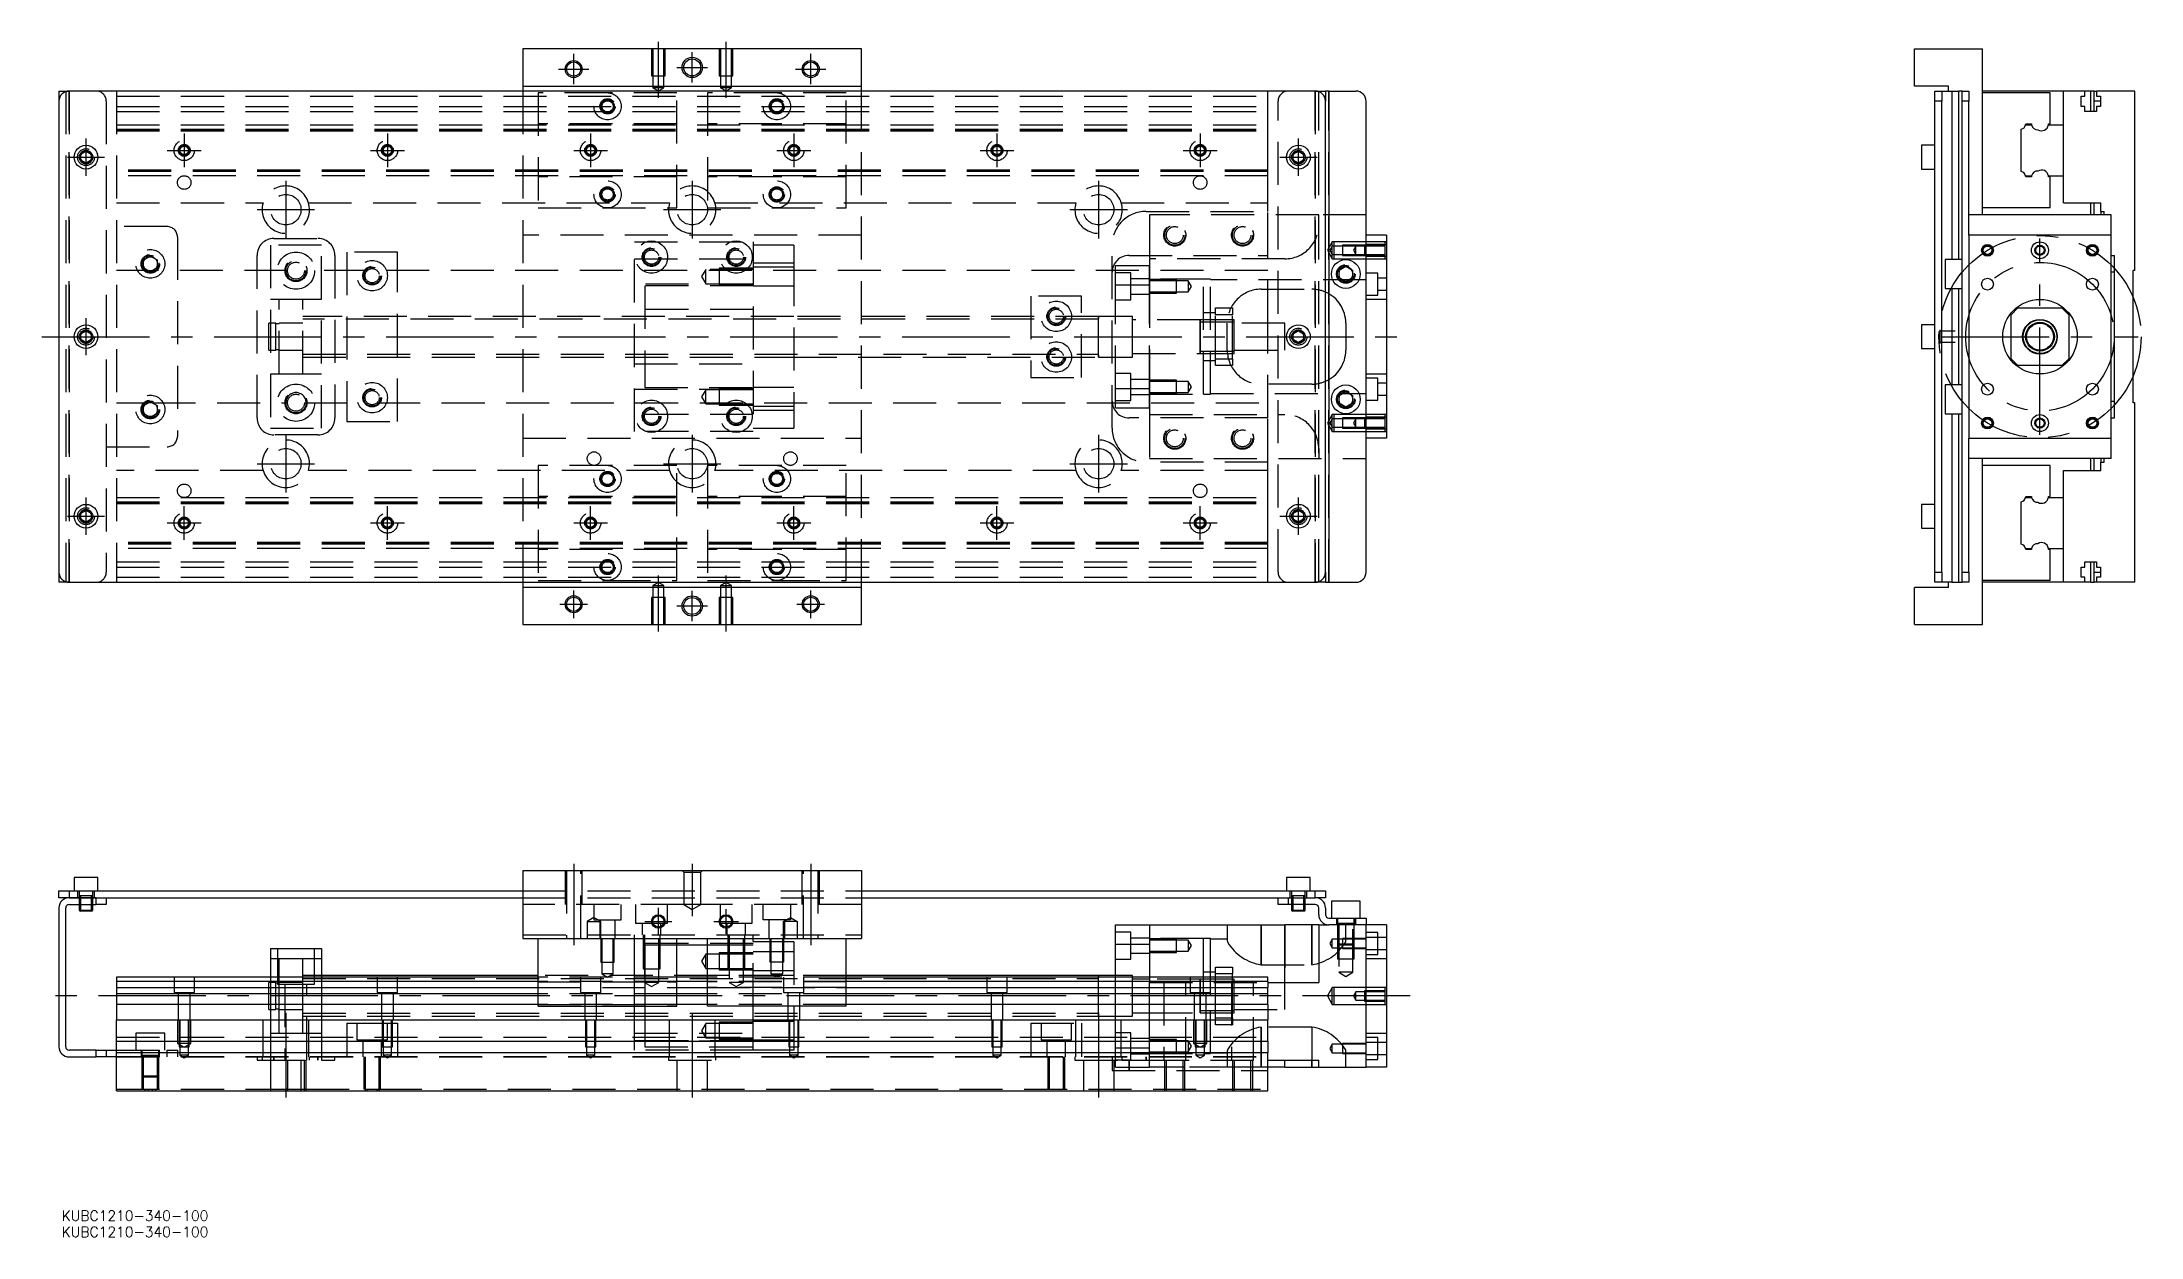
# Model space of a CAD drawing. Extents: x -5 to 615, y -266 to 87.
import ezdxf

# ---------------------------------------------------------------- set-up
doc = ezdxf.new("R2010")
doc.units = 0
doc.linetypes.add('CENTER', pattern=[50.8, 31.75, -6.35, 6.35, -6.35])
doc.linetypes.add('DASHED', pattern=[19.05, 12.7, -6.35])
doc.layers.get('0').update_dxf_attribs({"linetype": 'CONTINUOUS'})
doc.layers.add('CENTER', color=1, linetype='CENTER')
doc.styles.get("Standard").update_dxf_attribs({"font": 'txt.shx', "height": 3, "bigfont": 'bigfont.shx'})

# ---------------------------------------------------------------- blocks, each defined once
blk = doc.blocks.new('*U2')
at = {"color": 7, "linetype": 'CONTINUOUS'}
blk.add_text('KUBC1210-340-100', height=3, dxfattribs=at).set_placement((0.81, -265.79))
blk = doc.blocks.new('*U3')
at = {"color": 7, "linetype": 'CONTINUOUS'}
blk.add_text('KUBC1210-340-100', height=3, dxfattribs=at).set_placement((0.81, -261.01))

msp = doc.modelspace()

# ---------------------------------------------------------------- linework, layer by layer
at = {"color": 7, "linetype": 'CONTINUOUS'}
for p, q in [((237, 85), (137, 85)), ((137, 85), (137, 74)), ((237, 74), (237, 85)), ((547.97, 74), (547.97, 85)), ((547.97, 85), (567.97, 85)), ((567.97, 36), (567.97, 85)), ((0, 72.5), (0, -72.5)), ((0, 72.5), (3, 72.5)), ((371, 72.5), (3, 72.5)), ((137, 74), (237, 74)), ((137, 74), (137, 72.5)), ((237, 72.5), (237, 74)), ((371, 72.5), (374, 72.5)), ((374, 72.5), (374, 69.5)), ((375, 72.5), (374, 72.5)), ((374, -69.5), (374, 69.5)), ((375, 72.5), (375, -72.5)), ((375, 72.5), (383, 72.5)), ((386, -69.5), (386, 69.5)), ((557.97, 74), (547.97, 74)), ((553.97, 72.5), (555.97, 72.5)), ((553.97, 69.5), (553.97, 72.5)), ((555.97, 69.5), (553.97, 69.5)), ((553.97, -69.5), (553.97, 69.5)), ((555.97, 72.5), (555.97, 69.5)), ((555.97, 72.5), (558.97, 72.5)), ((555.97, -69.5), (555.97, 69.5)), ((557.97, 72.5), (557.97, 74)), ((558.97, 72.5), (558.97, 22.75)), ((558.97, 72.5), (560.97, 72.5)), ((560.97, 22.75), (560.97, 72.5)), ((561.97, 72.5), (560.97, 72.5)), ((561.97, 72.5), (563.97, 72.5)), ((561.97, 69.5), (561.97, 72.5)), ((563.97, 69.5), (561.97, 69.5)), ((561.97, -69.5), (561.97, 69.5)), ((563.97, 72.5), (563.97, 69.5)), ((563.97, 36), (563.97, 69.5)), ((591.97, 72.5), (567.97, 72.5)), ((587.97, 72), (567.97, 72)), ((587.97, 62.8), (587.97, 72)), ((598.27, 72.5), (591.97, 72.5)), ((591.97, 62.5), (591.97, 72.5)), ((597.12, 71), (598.27, 71)), ((597.12, 68), (597.12, 71)), ((599.97, 72.5), (598.27, 72.5)), ((598.27, 71), (598.27, 72.5)), ((599.97, 66.5), (599.97, 72.5)), ((600.97, 72.5), (599.97, 72.5)), ((600.97, 72.5), (601.67, 72.5)), ((600.97, 69.5), (600.97, 72.5)), ((602.82, 69.5), (600.97, 69.5)), ((600.97, 66.5), (600.97, 69.5)), ((601.67, 72.5), (601.67, 71)), ((612.97, 72.5), (601.67, 72.5)), ((601.67, 71), (602.82, 71)), ((602.82, 71), (602.82, 68)), ((612.97, 19.5), (612.97, 72.5)), ((580.72, 62.5), (582.5, 62.5)), ((580.77, 62.8), (582.47, 62.8)), ((587.45, 62.5), (591.97, 62.5)), ((587.47, 62.8), (587.97, 62.8)), ((591.97, 47.5), (591.97, 62.5)), ((591.97, 47.5), (591.97, 62.5)), ((598.27, 68), (597.12, 68)), ((598.27, 66.5), (598.27, 68)), ((601.67, 66.5), (598.27, 66.5)), ((601.67, 68), (601.67, 66.5)), ((602.82, 68), (601.67, 68)), ((549.97, 56.5), (549.97, 53)), ((553.97, 56.5), (549.97, 56.5)), ((579.47, 48.75), (579.47, 61.25)), ((6.5, 53.87), (8, 54.73)), ((6.5, 52.13), (6.5, 53.87)), ((8, 51.27), (6.5, 52.13)), ((8, 54.73), (9.5, 53.87)), ((9.5, 52.13), (8, 51.27)), ((9.5, 53.87), (9.5, 52.13)), ((364.5, 53.87), (366, 54.73)), ((364.5, 52.13), (364.5, 53.87)), ((366, 51.27), (364.5, 52.13)), ((366, 54.73), (367.5, 53.87)), ((367.5, 52.13), (366, 51.27)), ((367.5, 53.87), (367.5, 52.13)), ((549.97, 53), (549.97, 49.5)), ((549.97, 49.5), (553.97, 49.5)), ((580.72, 47.5), (582.5, 47.5)), ((582.47, 47.2), (580.77, 47.2)), ((587.45, 47.5), (591.97, 47.5)), ((587.97, 47.2), (587.47, 47.2)), ((587.97, 38), (587.97, 47.2)), ((591.97, 39.5), (591.97, 47.5)), ((587.97, 38), (567.97, 38)), ((591.97, 39.5), (602.97, 39.5)), ((599.97, 36), (599.97, 39.5)), ((600.97, 36), (600.97, 39.5)), ((602.97, 37), (602.97, 39.5)), ((386, -36), (386, 36)), ((563.97, 30), (563.97, 36)), ((563.97, 30), (563.97, 36)), ((605.97, 36), (563.97, 36)), ((602.97, 37), (603.97, 37)), ((602.97, 37), (602.97, 36)), ((603.97, 36), (603.97, 37)), ((605.97, 30), (605.97, 36)), ((392, 30), (386, 30)), ((392, 30), (392, -30)), ((563.97, 30), (563.97, -30)), ((605.97, 30), (563.97, 30)), ((605.97, -30), (605.97, 30)), ((378, 19.65), (380, 20.81)), ((378, 17.35), (378, 19.65)), ((380, 20.81), (382, 19.65)), ((382, 19.65), (382, 17.35)), ((556.97, 22.75), (556.97, 18.5)), ((561.97, 22.75), (556.97, 22.75)), ((605.97, 24), (606.97, 24)), ((606.97, 19), (605.97, 19)), ((606.97, -24), (606.97, 24)), ((612.47, -19.5), (612.47, 19.5)), ((612.97, 19.5), (612.47, 19.5)), ((380, 16.19), (378, 17.35)), ((382, 17.35), (380, 16.19)), ((556.97, 18.5), (556.97, 14.25)), ((556.97, 14.25), (561.97, 14.25)), ((558.97, 14.25), (558.97, -14.25)), ((560.97, -14.25), (560.97, 14.25)), ((578.47, 8.5), (576.47, 6.5)), ((576.47, -6.5), (576.47, 6.5)), ((578.47, 8.5), (591.47, 8.5)), ((593.47, 6.5), (591.47, 8.5)), ((593.47, 6.5), (593.47, -6.5)), ((6.5, 0.87), (8, 1.73)), ((6.5, -0.87), (6.5, 0.87)), ((8, 1.73), (9.5, 0.87)), ((9.5, 0.87), (9.5, -0.87)), ((307, -6), (307, 6)), ((364.5, 0.87), (366, 1.73)), ((364.5, -0.87), (364.5, 0.87)), ((366, 1.73), (367.5, 0.87)), ((367.5, 0.87), (367.5, -0.87)), ((549.97, 3.5), (549.97, 0)), ((553.97, 3.5), (549.97, 3.5)), ((549.97, 0), (549.97, -3.5)), ((555.37, 2), (555.37, 1.65)), ((555.37, 2), (555.37, 0)), ((555.37, 2), (555.37, -2)), ((555.37, 1.65), (555.37, 0)), ((555.97, 1.65), (555.37, 1.65)), ((555.37, 0), (555.37, -1.42)), ((557.97, 1.65), (555.97, 1.65)), ((559.97, 1.65), (557.97, 1.65)), ((8, -1.73), (6.5, -0.87)), ((9.5, -0.87), (8, -1.73)), ((366, -1.73), (364.5, -0.87)), ((367.5, -0.87), (366, -1.73)), ((549.97, -3.5), (553.97, -3.5)), ((555.37, -1.42), (555.37, -2)), ((555.37, -1.65), (555.97, -1.65)), ((555.97, -1.65), (557.97, -1.65)), ((557.97, -1.65), (559.97, -1.65)), ((576.47, -6.5), (578.47, -8.5)), ((591.47, -8.5), (578.47, -8.5)), ((591.47, -8.5), (593.47, -6.5)), ((378, -17.35), (380, -16.19)), ((378, -19.65), (378, -17.35)), ((380, -16.19), (382, -17.35)), ((382, -17.35), (382, -19.65)), ((556.97, -14.25), (556.97, -18.5)), ((561.97, -14.25), (556.97, -14.25)), ((556.97, -18.5), (556.97, -22.75)), ((380, -20.81), (378, -19.65)), ((382, -19.65), (380, -20.81)), ((556.97, -22.75), (561.97, -22.75)), ((558.97, -22.75), (558.97, -72.5)), ((560.97, -72.5), (560.97, -22.75)), ((605.97, -19), (606.97, -19)), ((605.97, -24), (606.97, -24)), ((612.97, -19.5), (612.47, -19.5)), ((612.97, -72.5), (612.97, -19.5)), ((392, -30), (386, -30)), ((563.97, -36), (563.97, -30)), ((563.97, -30), (605.97, -30)), ((563.97, -36), (563.97, -30)), ((605.97, -36), (605.97, -30)), ((563.97, -69.5), (563.97, -36)), ((605.97, -36), (563.97, -36)), ((567.97, -85), (567.97, -36)), ((599.97, -39.5), (599.97, -36)), ((600.97, -39.5), (600.97, -36)), ((602.97, -36), (602.97, -37)), ((602.97, -37), (603.97, -37)), ((602.97, -39.5), (602.97, -37)), ((603.97, -37), (603.97, -36)), ((587.97, -38), (567.97, -38)), ((587.97, -47.2), (587.97, -38)), ((591.97, -39.5), (602.97, -39.5)), ((591.97, -47.5), (591.97, -39.5)), ((549.97, -49.5), (549.97, -53)), ((553.97, -49.5), (549.97, -49.5)), ((579.47, -61.25), (579.47, -48.75)), ((580.72, -47.5), (582.5, -47.5)), ((580.77, -47.2), (582.47, -47.2)), ((587.45, -47.5), (591.97, -47.5)), ((587.47, -47.2), (587.97, -47.2)), ((591.97, -62.5), (591.97, -47.5)), ((591.97, -62.5), (591.97, -47.5)), ((6.5, -52.13), (8, -51.27)), ((6.5, -53.87), (6.5, -52.13)), ((8, -54.73), (6.5, -53.87)), ((8, -51.27), (9.5, -52.13)), ((9.5, -53.87), (8, -54.73)), ((9.5, -52.13), (9.5, -53.87)), ((364.5, -52.13), (366, -51.27)), ((364.5, -53.87), (364.5, -52.13)), ((366, -54.73), (364.5, -53.87)), ((366, -51.27), (367.5, -52.13)), ((367.5, -53.87), (366, -54.73)), ((367.5, -52.13), (367.5, -53.87)), ((549.97, -53), (549.97, -56.5)), ((549.97, -56.5), (553.97, -56.5)), ((580.72, -62.5), (582.5, -62.5)), ((582.47, -62.8), (580.77, -62.8)), ((587.45, -62.5), (591.97, -62.5)), ((587.97, -62.8), (587.47, -62.8)), ((587.97, -72), (587.97, -62.8)), ((591.97, -72.5), (591.97, -62.5)), ((597.12, -68), (598.27, -68)), ((597.12, -71), (597.12, -68)), ((598.27, -66.5), (601.67, -66.5)), ((598.27, -68), (598.27, -66.5)), ((599.97, -72.5), (599.97, -66.5)), ((600.97, -69.5), (600.97, -66.5)), ((601.67, -66.5), (601.67, -68)), ((601.67, -68), (602.82, -68)), ((602.82, -68), (602.82, -71)), ((3, -72.5), (0, -72.5)), ((3, -72.5), (371, -72.5)), ((137, -72.5), (137, -85)), ((237, -74), (137, -74)), ((237, -85), (237, -72.5)), ((374, -72.5), (371, -72.5)), ((374, -69.5), (374, -72.5)), ((374, -72.5), (375, -72.5)), ((375, -72.5), (383, -72.5)), ((547.97, -85), (547.97, -74)), ((557.97, -74), (547.97, -74)), ((553.97, -69.5), (555.97, -69.5)), ((553.97, -72.5), (553.97, -69.5)), ((555.97, -72.5), (553.97, -72.5)), ((555.97, -69.5), (555.97, -72.5)), ((558.97, -72.5), (555.97, -72.5)), ((557.97, -74), (557.97, -72.5)), ((558.97, -72.5), (560.97, -72.5)), ((560.97, -72.5), (561.97, -72.5)), ((561.97, -69.5), (563.97, -69.5)), ((561.97, -72.5), (561.97, -69.5)), ((563.97, -72.5), (561.97, -72.5)), ((563.97, -69.5), (563.97, -72.5)), ((587.97, -72), (567.97, -72)), ((591.97, -72.5), (567.97, -72.5)), ((598.27, -72.5), (591.97, -72.5)), ((598.27, -71), (597.12, -71)), ((598.27, -72.5), (598.27, -71)), ((599.97, -72.5), (598.27, -72.5)), ((599.97, -72.5), (600.97, -72.5)), ((600.97, -69.5), (602.82, -69.5)), ((600.97, -72.5), (600.97, -69.5)), ((601.67, -72.5), (600.97, -72.5)), ((601.67, -71), (601.67, -72.5)), ((602.82, -71), (601.67, -71)), ((612.97, -72.5), (601.67, -72.5)), ((137, -85), (237, -85)), ((547.97, -85), (567.97, -85)), ((11.5, -159.63), (4.5, -159.63)), ((4.5, -159.63), (4.5, -163.63)), ((11.5, -163.63), (11.5, -159.63)), ((137, -157.63), (237, -157.63)), ((137, -157.63), (137, -177.63)), ((237, -157.63), (237, -177.63)), ((369.5, -159.63), (362.5, -159.63)), ((362.5, -159.63), (362.5, -163.63)), ((369.5, -163.63), (369.5, -159.63)), ((0, -165.63), (0, -163.63)), ((0, -163.63), (3, -163.63)), ((3, -165.63), (0, -165.63)), ((3, -163.63), (3, -165.63)), ((3, -163.63), (137, -163.63)), ((3, -165.63), (11, -165.63)), ((11, -165.63), (3, -165.63)), ((11, -165.63), (137, -165.63)), ((11, -167.63), (11, -165.63)), ((14, -165.63), (14, -167.63)), ((237, -163.63), (371, -163.63)), ((237, -165.63), (363, -165.63)), ((360, -167.63), (360, -165.63)), ((363, -165.63), (371, -165.63)), ((363, -165.63), (363, -167.63)), ((363, -165.63), (371, -165.63)), ((371, -165.63), (371, -163.63)), ((371, -163.63), (374, -163.63)), ((374, -165.63), (371, -165.63)), ((374, -163.63), (374, -165.63)), ((384.25, -166.63), (375.75, -166.63)), ((375.75, -166.63), (375.75, -171.63)), ((384.25, -171.63), (384.25, -166.63)), ((0, -168.63), (0, -209.63)), ((2, -209.63), (2, -168.63)), ((3, -167.63), (11, -167.63)), ((6, -167.63), (6, -169.28)), ((6, -169.28), (10, -169.28)), ((6, -169.28), (6.35, -169.63)), ((6.35, -167.63), (6.35, -169.63)), ((9.65, -169.63), (6.35, -169.63)), ((9.65, -169.63), (9.65, -167.63)), ((9.65, -169.63), (10, -169.28)), ((10, -169.28), (10, -167.63)), ((14, -167.63), (11, -167.63)), ((363, -167.63), (360, -167.63)), ((371, -167.63), (363, -167.63)), ((364, -167.63), (364, -169.28)), ((364, -169.28), (368, -169.28)), ((364, -169.28), (364.35, -169.63)), ((364.35, -167.63), (364.35, -169.63)), ((367.65, -169.63), (364.35, -169.63)), ((367.65, -169.63), (367.65, -167.63)), ((367.65, -169.63), (368, -169.28)), ((368, -169.28), (368, -167.63)), ((372, -170.63), (372, -168.63)), ((374, -168.63), (374, -170.63)), ((375, -171.63), (383, -171.63)), ((383, -173.63), (383, -171.63)), ((383, -171.63), (386, -171.63)), ((386, -171.63), (386, -173.63)), ((137, -177.63), (237, -177.63)), ((141.5, -197.63), (141.5, -177.63)), ((182.5, -197.63), (182.5, -177.63)), ((191.5, -197.63), (191.5, -177.63)), ((232.5, -197.63), (232.5, -177.63)), ((312, -179.3), (312, -173.63)), ((312, -173.63), (322, -173.63)), ((312, -179.3), (322, -179.3)), ((312, -189.13), (312, -179.3)), ((322, -173.63), (362, -173.63)), ((322, -173.63), (322, -189.13)), ((362, -190.63), (362, -173.63)), ((372, -173.63), (362, -173.63)), ((372, -173.63), (375, -173.63)), ((372, -173.63), (372, -190.63)), ((383, -173.63), (375, -173.63)), ((386, -173.63), (383, -173.63)), ((392, -173.63), (386, -173.63)), ((386, -215.63), (386, -173.63)), ((392, -173.63), (392, -215.63)), ((62.5, -180.63), (62.5, -189.13)), ((62.5, -180.63), (77.5, -180.63)), ((77.5, -180.63), (77.5, -189.13)), ((141.5, -189.13), (17, -189.13)), ((17, -189.13), (17, -190.38)), ((17, -190.38), (17, -192.16)), ((141.5, -190.38), (17, -190.38)), ((141.5, -188.63), (77.5, -188.63)), ((191.5, -189.13), (182.5, -189.13)), ((191.5, -190.38), (182.5, -190.38)), ((307, -188.63), (232.5, -188.63)), ((357, -189.13), (232.5, -189.13)), ((357, -190.38), (232.5, -190.38)), ((307, -188.63), (306.99, -188.63)), ((307, -189.13), (307, -188.63)), ((307, -188.63), (307, -188.63)), ((312, -188.63), (307, -188.63)), ((307, -189.13), (307, -188.63)), ((312, -188.63), (307, -188.63)), ((337, -194.63), (337, -189.63)), ((337, -199.63), (337, -189.63)), ((337, -190.38), (337, -190.63)), ((338, -190.38), (337, -190.38)), ((337, -190.63), (337, -198.88)), ((341.5, -190.38), (338, -190.38)), ((346.5, -190.38), (341.5, -190.38)), ((347, -190.38), (346.5, -190.38)), ((357, -190.38), (357, -189.13)), ((357, -190.38), (357, -192.16)), ((357, -190.63), (372, -190.63)), ((17, -192.16), (141.5, -192.16)), ((17, -192.16), (17, -194.05)), ((17, -194.05), (17, -197.11)), ((141.5, -194.05), (17, -194.05)), ((141.5, -197.11), (17, -197.11)), ((17, -197.11), (17, -201.63)), ((141.5, -197.63), (182.5, -197.63)), ((182.5, -192.16), (191.5, -192.16)), ((191.5, -194.05), (182.5, -194.05)), ((191.5, -197.11), (182.5, -197.11)), ((232.5, -197.63), (191.5, -197.63)), ((232.5, -192.16), (357, -192.16)), ((357, -194.05), (232.5, -194.05)), ((357, -197.11), (232.5, -197.11)), ((357, -194.05), (357, -192.16)), ((357, -197.11), (357, -194.05)), ((357, -197.11), (357, -201.63)), ((17, -201.63), (357, -201.63)), ((17, -207.93), (17, -201.63)), ((337, -199.63), (337, -198.88)), ((337, -198.88), (347, -198.88)), ((357, -207.93), (357, -201.63)), ((11, -210.63), (3, -210.63)), ((11, -212.63), (11, -210.63)), ((11, -210.63), (14, -210.63)), ((14, -210.63), (14, -212.63)), ((14, -210.63), (17, -210.63)), ((17, -207.93), (357, -207.93)), ((17, -211.33), (17, -207.93)), ((357, -207.93), (357, -211.33)), ((3, -212.63), (11, -212.63)), ((14, -212.63), (11, -212.63)), ((17, -212.63), (14, -212.63)), ((17, -211.33), (357, -211.33)), ((17, -222.63), (17, -211.33)), ((357, -222.63), (357, -211.33)), ((357, -213.63), (372, -213.63)), ((362, -215.63), (357, -215.63)), ((362, -215.63), (362, -213.63)), ((362, -215.63), (372, -215.63)), ((372, -215.63), (372, -213.63)), ((372, -215.63), (386, -215.63)), ((392, -215.63), (386, -215.63)), ((17, -222.63), (357, -222.63))]:
    msp.add_line(p, q, dxfattribs=at)
at = {"color": 3, "linetype": 'DASHED'}
for p, q in [((175, 85), (175, 77)), ((175.35, 85), (175.35, 77)), ((178.65, 77), (178.65, 85)), ((179, 77), (179, 85)), ((195, 85), (195, 77)), ((195.35, 85), (195.35, 77)), ((198.65, 77), (198.65, 85)), ((199, 77), (199, 85)), ((175, 77), (179, 77)), ((175.35, 77), (175.35, 73.5)), ((178.65, 73.5), (178.65, 77)), ((195, 77), (199, 77)), ((195.35, 77), (195.35, 73.5)), ((198.65, 73.5), (198.65, 77)), ((2, 72.5), (2, -72.5)), ((3, 72.5), (3, -72.5)), ((3, -72.5), (3, 72.5)), ((3, 72.5), (3, -72.5)), ((3, -72.5), (3, 72.5)), ((14, 69.5), (14, -69.5)), ((17, 72.5), (17, -72.5)), ((17, 71), (357, 71)), ((137, 72.5), (137, -72.5)), ((141.5, 72), (141.5, 38)), ((162, 72), (141.5, 72)), ((182.5, 72), (162, 72)), ((178.65, 73.5), (175.35, 73.5)), ((175.35, 73.5), (177, 72.55)), ((177, 72.55), (178.65, 73.5)), ((182.5, 38), (182.5, 72)), ((212, 72), (191.5, 72)), ((191.5, 72), (191.5, 38)), ((198.65, 73.5), (195.35, 73.5)), ((195.35, 73.5), (197, 72.55)), ((197, 72.55), (198.65, 73.5)), ((232.5, 72), (212, 72)), ((232.5, 38), (232.5, 72)), ((237, -72.5), (237, 72.5)), ((357, 62.5), (357, 72.5)), ((360, -69.5), (360, 69.5)), ((371, -72.5), (371, 72.5)), ((371, 72.5), (371, -72.5)), ((372, -72.5), (372, 72.5)), ((375, -72.5), (375, 72.5)), ((17, 68), (357, 68)), ((17, 66.5), (357, 66.5)), ((17, 62.5), (357, 62.5)), ((182.5, 62.8), (141.5, 62.8)), ((232.5, 62.8), (191.5, 62.8)), ((357, 61.25), (357, 62.5)), ((17, 61.25), (357, 61.25)), ((17, 61.11), (357, 61.11)), ((17, 61.1), (357, 61.1)), ((17, 60.8), (357, 60.8)), ((357, 48.75), (357, 61.25)), ((6, 53), (6.03, 53.35)), ((364, 53), (364.03, 53.35)), ((357, 49.2), (17, 49.2)), ((357, 48.9), (17, 48.9)), ((357, 48.89), (17, 48.89)), ((357, 48.75), (17, 48.75)), ((357, 47.5), (17, 47.5)), ((182.5, 47.2), (141.5, 47.2)), ((232.5, 47.2), (191.5, 47.2)), ((357, 47.5), (357, 48.75)), ((357, 39.5), (357, 47.5)), ((17, 39.5), (60.29, 39.5)), ((73.71, 39.5), (180.29, 39.5)), ((141.5, 38), (182.5, 38)), ((191.5, 38), (232.5, 38)), ((193.71, 39.5), (300.29, 39.5)), ((313.71, 39.5), (357, 39.5)), ((357, 37), (357, 39.5)), ((32, 32.5), (14, 32.5)), ((321, 37), (357, 37)), ((322, 36), (322, 23)), ((372, 36), (322, 36)), ((357, 24), (357, 37)), ((386, 36), (372, 36)), ((372, 33), (372, 36)), ((35, 29.5), (35, -29.5)), ((77.5, 27), (62.5, 27)), ((62.5, 27), (62.5, -27)), ((63.5, 29), (76.5, 29)), ((77.5, -27), (77.5, 27)), ((100, 25), (85, 25)), ((85, 25), (85, -25)), ((100, -25), (100, 25)), ((237, 30), (137, 30)), ((170, 28), (205, 28)), ((170, -28), (170, 28)), ((205, 28), (205, -28)), ((217, 27), (205, 27)), ((217, 27), (217, 21.75)), ((311, -27), (311, 27)), ((376, 28), (374.56, 25.5)), ((374.56, 25.5), (376, 23)), ((376, 26.75), (375.28, 25.5)), ((375.28, 25.5), (376, 24.25)), ((376, 26.75), (376, 28)), ((376.5, 28), (376, 28)), ((376, 24.25), (376, 26.75)), ((379, 26.75), (376, 26.75)), ((376.5, 28), (376.5, 23)), ((386, 28), (376.5, 28)), ((379, 27), (379, 24)), ((386, 27), (379, 27)), ((386, 26.75), (379, 26.75)), ((383, 26.75), (382.28, 25.5)), ((382.28, 25.5), (383, 24.25)), ((383, 24.25), (383, 26.75)), ((385.5, 27), (385.5, 24)), ((391.5, 28), (386, 28)), ((392, 27.25), (386, 27.25)), ((391.5, 27), (386, 27)), ((391.5, 26.75), (386, 26.75)), ((391.5, 28), (391.5, 23)), ((392, 28), (391.5, 28)), ((26.36, 19.5), (17, 19.5)), ((25, 22.65), (27, 23.81)), ((25, 20.35), (25, 22.65)), ((27, 19.19), (25, 20.35)), ((27, 23.81), (29, 22.65)), ((29, 20.35), (27, 19.19)), ((67.5, 19.5), (27.64, 19.5)), ((29, 22.65), (29, 20.35)), ((29.48, 21.79), (29.5, 21.5)), ((58.5, -24), (58.5, 24)), ((91.03, 19.5), (72.5, 19.5)), ((81.5, 24), (81.5, -24)), ((357, 19.5), (93.97, 19.5)), ((170, 23), (205, 23)), ((191, 19.85), (189.79, 17.75)), ((191, 15.65), (191, 19.85)), ((205, 19.85), (191, 19.85)), ((195, 20.25), (195, 15.25)), ((205, 20.25), (195, 20.25)), ((217, 21.75), (205, 21.75)), ((217, 20.5), (205, 20.5)), ((217, 21.75), (217, -21.75)), ((312, 21), (322, 21)), ((312, 15.33), (312, 21)), ((316.5, 18.85), (312, 18.85)), ((316, 24), (357, 24)), ((316.5, 10.85), (316.5, 18.85)), ((322, 23), (322, 15.33)), ((362, 23), (322, 23)), ((322, 15.33), (322, 21)), ((357, 4), (357, 24)), ((376, 23), (376, 24.25)), ((376, 24.25), (379, 24.25)), ((376, 23), (376.5, 23)), ((376.5, 23), (386, 23)), ((379, 24.25), (386, 24.25)), ((379, 24), (386, 24)), ((382.48, 18.79), (382.5, 18.5)), ((386, 24.25), (391.5, 24.25)), ((386, 24), (391.5, 24)), ((386, 23.75), (392, 23.75)), ((386, 23), (391.5, 23)), ((389.5, 18.75), (386, 18.75)), ((389.5, 12.25), (389.5, 18.75)), ((391.5, 23), (392, 23)), ((205, 15.5), (170, 15.5)), ((173, 15), (173, -15)), ((205, 15), (173, 15)), ((189.79, 17.75), (191, 15.65)), ((191, 15.65), (205, 15.65)), ((195, 15.25), (205, 15.25)), ((205, 15), (217, 15)), ((312, 15.33), (322, 15.33)), ((312, -15.33), (312, 15.33)), ((322, 17.1), (316.5, 17.1)), ((316.5, 12.6), (322, 12.6)), ((338, 17), (322, 17)), ((338, 17), (322, 17)), ((330, 16.85), (322, 16.85)), ((330, 16.5), (322, 16.5)), ((322, -15.33), (322, 15.33)), ((322, 15.33), (322, -15.33)), ((322, 13.2), (330, 13.2)), ((322, 12.85), (330, 12.85)), ((330, 12.85), (330, 16.85)), ((333.5, 16.5), (330, 16.5)), ((330, 13.2), (333.5, 13.2)), ((333.5, 16.5), (333.5, 13.2)), ((334.45, 14.85), (333.5, 16.5)), ((333.5, 13.2), (334.45, 14.85)), ((338, -17), (338, 17)), ((340, 17), (338, 17)), ((340, -17), (340, 17)), ((386, 16.75), (340, 16.75)), ((355, 14), (370, 14)), ((392, 17.25), (389.5, 17.25)), ((389.5, 13.75), (392, 13.75)), ((65, 11), (62.5, 11)), ((65, -11), (65, 11)), ((72, 11), (65, 11)), ((72, 11), (65, 11)), ((72, -11), (72, 11)), ((77.5, 11), (72, 11)), ((205, 8), (170, 8)), ((302, 12), (287, 12)), ((287, 12), (287, -12)), ((302, -12), (302, 12)), ((312, 10.85), (316.5, 10.85)), ((341.5, 7), (338, 7)), ((341.5, 8.5), (346.5, 8.5)), ((341.5, 6.5), (341.5, 8.5)), ((341.5, -6.5), (341.5, 6.5)), ((346.5, 6.5), (341.5, 6.5)), ((346.5, 8.5), (346.5, 6.5)), ((346.5, -6.5), (346.5, 6.5)), ((386, 12.25), (389.5, 12.25)), ((392, 11), (386, 11)), ((6, 0), (6.02, 0.3)), ((62, 0), (62, 4)), ((64.1, 4), (62, 4)), ((62, -4), (62, 0)), ((64.1, 0), (64.1, 4)), ((65, 3.8), (64.1, 3.8)), ((64.1, -4), (64.1, 0)), ((72, 4), (65, 4)), ((72, 4), (65, 4)), ((217, 6), (72, 6)), ((307, 5.13), (72, 5.13)), ((307, 6), (217, 6)), ((312, 6), (306.99, 6)), ((307, -6), (307, 6)), ((307, 6), (307, 5.33)), ((307, -6), (307, 6)), ((307, 6), (307, 5.33)), ((317, 6), (307, 6)), ((317, -6), (317, 6)), ((336.99, 5), (317, 5)), ((337, 5), (317, 5)), ((337, -5), (337, 5)), ((337, 4.25), (337, 5)), ((337, 4.44), (337, 5)), ((337, 5), (337, 4.44)), ((346.5, 5), (337, 5)), ((337, 5), (336.99, 5)), ((346.5, 5), (336.99, 5)), ((337, 4.44), (337, -4.44)), ((337, 4.25), (337, -4.25)), ((347, 4.25), (337, 4.25)), ((345, -4), (345, 4)), ((347, 5), (346.5, 5)), ((347, 0), (347, 5)), ((362, 4), (347, 4)), ((347, -5), (347, 0)), ((357, -4), (357, 4)), ((362, 0), (362, 4)), ((362, -4), (362, 0)), ((364, 0), (364.02, 0.3)), ((380, 4), (380, -4)), ((62, -4), (64.1, -4)), ((64.1, -3.8), (65, -3.8)), ((65, -4), (72, -4)), ((65, -4), (72, -4)), ((72, -5.12), (307, -5.12)), ((72, -6), (217, -6)), ((217, -6), (307, -6)), ((306.99, -6), (312, -6)), ((307, -5.33), (307, -6)), ((307, -5.33), (307, -6)), ((307, -6), (307, -6)), ((307, -6), (307, -6)), ((307, -6), (317, -6)), ((317, -5), (336.99, -5)), ((317, -5), (337, -5)), ((337, -5), (337, -4.25)), ((337, -4.25), (347, -4.25)), ((337, -5), (337, -4.44)), ((337, -4.44), (337, -5)), ((336.99, -5), (337, -5)), ((337, -5), (346.5, -5)), ((336.99, -5), (346.5, -5)), ((346.5, -5), (347, -5)), ((347, -4), (362, -4)), ((357, -24), (357, -4)), ((62.5, -11), (65, -11)), ((65, -11), (72, -11)), ((65, -11), (72, -11)), ((72, -11), (77.5, -11)), ((170, -8), (205, -8)), ((287, -12), (302, -12)), ((316.5, -10.85), (312, -10.85)), ((316.5, -18.85), (316.5, -10.85)), ((338, -7), (341.5, -7)), ((341.5, -6.5), (346.5, -6.5)), ((341.5, -8.5), (341.5, -6.5)), ((346.5, -8.5), (341.5, -8.5)), ((346.5, -6.5), (346.5, -8.5)), ((386, -11), (392, -11)), ((389.5, -12.25), (386, -12.25)), ((389.5, -18.75), (389.5, -12.25)), ((170, -15.5), (205, -15.5)), ((173, -15), (205, -15)), ((191, -15.65), (189.79, -17.75)), ((189.79, -17.75), (191, -19.85)), ((191, -19.85), (191, -15.65)), ((195, -15.65), (191, -15.65)), ((195, -15.25), (195, -20.25)), ((205, -15.25), (195, -15.25)), ((205, -15.65), (195, -15.65)), ((217, -15), (205, -15)), ((312, -15.33), (322, -15.33)), ((312, -21), (312, -15.33)), ((322, -12.6), (316.5, -12.6)), ((316.5, -17.1), (322, -17.1)), ((330, -12.85), (322, -12.85)), ((330, -13.2), (322, -13.2)), ((322, -21), (322, -15.33)), ((322, -15.33), (322, -23)), ((322, -16.5), (330, -16.5)), ((322, -16.85), (330, -16.85)), ((322, -17), (338, -17)), ((322, -17), (338, -17)), ((330, -16.85), (330, -12.85)), ((333.5, -13.2), (330, -13.2)), ((330, -16.5), (333.5, -16.5)), ((333.5, -13.2), (333.5, -16.5)), ((334.45, -14.85), (333.5, -13.2)), ((333.5, -16.5), (334.45, -14.85)), ((338, -17), (340, -17)), ((340, -16.75), (386, -16.75)), ((370, -14), (355, -14)), ((382.48, -18.21), (382.5, -18.5)), ((392, -13.75), (389.5, -13.75)), ((389.5, -17.25), (392, -17.25)), ((17, -19.5), (26.36, -19.5)), ((24.5, -21.5), (24.53, -21.09)), ((25, -20.35), (27, -19.19)), ((25, -22.65), (25, -20.35)), ((27, -23.81), (25, -22.65)), ((27, -19.19), (29, -20.35)), ((29, -22.65), (27, -23.81)), ((27.64, -19.5), (67.5, -19.5)), ((29, -20.35), (29, -22.65)), ((72.5, -19.5), (91.03, -19.5)), ((93.97, -19.5), (357, -19.5)), ((205, -23), (170, -23)), ((191, -19.85), (195, -19.85)), ((195, -19.85), (205, -19.85)), ((195, -20.25), (205, -20.25)), ((205, -20.5), (217, -20.5)), ((217, -21.75), (205, -21.75)), ((217, -21.75), (217, -27)), ((312, -18.85), (316.5, -18.85)), ((312, -21), (322, -21)), ((357, -24), (316, -24)), ((322, -23), (362, -23)), ((322, -23), (322, -36)), ((357, -37), (357, -24)), ((376, -23), (374.56, -25.5)), ((376, -24.25), (375.28, -25.5)), ((376, -24.25), (376, -23)), ((376.5, -23), (376, -23)), ((376, -26.75), (376, -24.25)), ((379, -24.25), (376, -24.25)), ((376.5, -23), (376.5, -28)), ((386, -23), (376.5, -23)), ((379, -24), (379, -27)), ((386, -24), (379, -24)), ((386, -24.25), (379, -24.25)), ((383, -24.25), (382.28, -25.5)), ((383, -26.75), (383, -24.25)), ((385.5, -24), (385.5, -27)), ((386, -18.75), (389.5, -18.75)), ((391.5, -23), (386, -23)), ((392, -23.75), (386, -23.75)), ((391.5, -24), (386, -24)), ((391.5, -24.25), (386, -24.25)), ((391.5, -23), (391.5, -28)), ((392, -23), (391.5, -23)), ((62.5, -27), (77.5, -27)), ((76.5, -29), (63.5, -29)), ((85, -25), (100, -25)), ((137, -30), (237, -30)), ((205, -28), (170, -28)), ((205, -27), (217, -27)), ((374.56, -25.5), (376, -28)), ((375.28, -25.5), (376, -26.75)), ((376, -28), (376, -26.75)), ((376, -26.75), (379, -26.75)), ((376, -28), (376.5, -28)), ((376.5, -28), (386, -28)), ((379, -26.75), (386, -26.75)), ((379, -27), (386, -27)), ((382.28, -25.5), (383, -26.75)), ((386, -26.75), (391.5, -26.75)), ((386, -27), (391.5, -27)), ((386, -27.25), (392, -27.25)), ((386, -28), (391.5, -28)), ((391.5, -28), (392, -28)), ((14, -32.5), (32, -32.5)), ((357, -37), (321, -37)), ((322, -36), (386, -36)), ((357, -39.5), (357, -37)), ((372, -33), (372, -36)), ((60.29, -39.5), (17, -39.5)), ((180.29, -39.5), (73.71, -39.5)), ((141.5, -38), (141.5, -72)), ((182.5, -38), (141.5, -38)), ((182.5, -72), (182.5, -38)), ((191.5, -38), (191.5, -72)), ((232.5, -38), (191.5, -38)), ((300.29, -39.5), (193.71, -39.5)), ((232.5, -72), (232.5, -38)), ((357, -39.5), (313.71, -39.5)), ((357, -47.5), (357, -39.5)), ((17, -47.5), (357, -47.5)), ((17, -48.75), (357, -48.75)), ((17, -48.89), (357, -48.89)), ((17, -48.9), (357, -48.9)), ((17, -49.2), (357, -49.2)), ((182.5, -47.2), (141.5, -47.2)), ((232.5, -47.2), (191.5, -47.2)), ((357, -48.75), (357, -47.5)), ((357, -61.25), (357, -48.75)), ((6, -53), (6.03, -52.65)), ((367.97, -52.67), (368, -53)), ((357, -60.8), (17, -60.8)), ((357, -61.1), (17, -61.1)), ((357, -61.11), (17, -61.11)), ((357, -61.25), (17, -61.25)), ((357, -62.5), (357, -61.25)), ((357, -62.5), (17, -62.5)), ((17, -66.5), (357, -66.5)), ((17, -68), (357, -68)), ((182.5, -62.8), (141.5, -62.8)), ((232.5, -62.8), (191.5, -62.8)), ((357, -72.5), (357, -62.5)), ((17, -71), (357, -71)), ((141.5, -72), (162, -72)), ((162, -72), (182.5, -72)), ((177, -72.55), (175.35, -73.5)), ((175.35, -73.5), (177, -73.5)), ((175.35, -73.5), (175.35, -77)), ((178.65, -73.5), (177, -72.55)), ((177, -73.5), (178.65, -73.5)), ((178.65, -77), (178.65, -73.5)), ((191.5, -72), (212, -72)), ((197, -72.55), (195.35, -73.5)), ((195.35, -73.5), (197, -73.5)), ((195.35, -73.5), (195.35, -77)), ((198.65, -73.5), (197, -72.55)), ((197, -73.5), (198.65, -73.5)), ((198.65, -77), (198.65, -73.5)), ((212, -72), (232.5, -72)), ((179, -77), (175, -77)), ((175, -77), (175, -85)), ((175.35, -77), (175.35, -85)), ((178.65, -85), (178.65, -77)), ((179, -85), (179, -77)), ((199, -77), (195, -77)), ((195, -77), (195, -85)), ((195.35, -77), (195.35, -85)), ((198.65, -85), (198.65, -77)), ((199, -85), (199, -77)), ((149.5, -157.63), (149.5, -167.63)), ((149.9, -157.63), (149.9, -177.63)), ((154.1, -177.63), (154.1, -157.63)), ((154.5, -167.63), (154.5, -157.63)), ((184.5, -158.13), (184, -157.63)), ((184.5, -158.13), (184.5, -167.63)), ((184.5, -158.13), (189.5, -158.13)), ((189.5, -158.13), (190, -157.63)), ((189.5, -167.63), (189.5, -158.13)), ((219.5, -167.63), (219.5, -157.63)), ((219.9, -177.63), (219.9, -157.63)), ((224.1, -157.63), (224.1, -177.63)), ((224.5, -157.63), (224.5, -167.63)), ((5.5, -163.63), (5.5, -165.63)), ((6, -163.63), (6, -167.63)), ((10, -165.03), (6, -165.03)), ((6.35, -165.03), (6.35, -167.63)), ((9.65, -167.63), (9.65, -165.03)), ((10, -167.63), (10, -163.63)), ((10.5, -165.63), (10.5, -163.63)), ((137, -163.63), (237, -163.63)), ((137, -165.63), (237, -165.63)), ((363.5, -163.63), (363.5, -165.63)), ((364, -163.63), (364, -167.63)), ((368, -165.03), (364, -165.03)), ((364, -165.63), (364, -167.63)), ((364.35, -165.03), (364.35, -167.63)), ((367.65, -167.63), (367.65, -165.03)), ((368, -167.63), (368, -163.63)), ((368, -167.63), (368, -165.63)), ((368.5, -165.63), (368.5, -163.63)), ((184.5, -167.63), (137, -167.63)), ((158, -171.48), (156, -172.63)), ((156, -172.63), (160, -172.63)), ((156, -172.63), (156, -177.63)), ((158, -167.63), (158, -172.13)), ((160, -172.63), (158, -171.48)), ((158, -172.13), (166, -172.13)), ((159.75, -172.13), (159.75, -177.63)), ((160, -177.63), (160, -172.63)), ((164.25, -177.63), (164.25, -172.13)), ((166, -172.13), (166, -167.63)), ((170.25, -167.63), (170.25, -173.13)), ((170.25, -173.13), (179.75, -173.13)), ((172.25, -173.13), (172.25, -176.63)), ((177.75, -176.63), (177.75, -173.13)), ((179.75, -173.13), (179.75, -167.63)), ((189.5, -167.63), (184.5, -167.63)), ((184.5, -167.63), (187, -169.07)), ((187, -169.07), (189.5, -167.63)), ((237, -167.63), (189.5, -167.63)), ((195.25, -167.63), (195.25, -173.13)), ((195.25, -173.13), (204.75, -173.13)), ((197.25, -173.13), (197.25, -176.63)), ((202.75, -176.63), (202.75, -173.13)), ((204.75, -173.13), (204.75, -167.63)), ((208, -172.13), (208, -167.63)), ((216, -172.13), (208, -172.13)), ((209.75, -177.63), (209.75, -172.13)), ((214, -172.63), (216, -171.48)), ((218, -172.63), (214, -172.63)), ((214, -177.63), (214, -172.63)), ((214.25, -172.13), (214.25, -177.63)), ((216, -167.63), (216, -172.13)), ((216, -171.48), (218, -172.63)), ((218, -172.63), (218, -177.63)), ((377.25, -171.63), (377.25, -173.63)), ((377.5, -171.63), (377.5, -183.63)), ((382.5, -173.23), (377.5, -173.23)), ((377.9, -173.23), (377.9, -187.63)), ((382.1, -187.63), (382.1, -173.23)), ((382.5, -183.63), (382.5, -171.63)), ((382.75, -173.63), (382.75, -171.63)), ((137, -176.63), (237, -176.63)), ((160, -177.63), (160, -184.63)), ((160.35, -177.63), (160.35, -184.63)), ((163.65, -184.63), (163.65, -177.63)), ((164, -184.63), (164, -177.63)), ((170, -177.63), (170, -176.63)), ((170, -189.13), (170, -177.63)), ((205, -179.13), (170, -179.13)), ((172.5, -176.63), (172.5, -186.63)), ((172.9, -176.63), (172.9, -190.63)), ((173, -179.63), (173, -186.63)), ((177.5, -179.63), (173, -179.63)), ((177.1, -190.63), (177.1, -176.63)), ((177.5, -186.63), (177.5, -176.63)), ((182.5, -179.63), (177.5, -179.63)), ((191.5, -179.63), (182.5, -179.63)), ((197.5, -179.63), (191.5, -179.63)), ((197.5, -176.63), (197.5, -186.63)), ((202.5, -179.63), (197.5, -179.63)), ((197.9, -176.63), (197.9, -190.63)), ((202.1, -190.63), (202.1, -176.63)), ((202.5, -186.63), (202.5, -176.63)), ((205, -179.63), (202.5, -179.63)), ((205, -177.63), (205, -176.63)), ((205, -197.63), (205, -177.63)), ((210, -178.63), (205, -178.63)), ((210, -184.63), (210, -177.63)), ((214, -178.63), (210, -178.63)), ((210.35, -184.63), (210.35, -177.63)), ((213.65, -177.63), (213.65, -184.63)), ((214, -177.63), (214, -184.63)), ((217, -178.63), (214, -178.63)), ((217, -178.63), (217, -197.63)), ((316.5, -175.78), (312, -175.78)), ((316.5, -183.78), (316.5, -175.78)), ((322, -177.53), (316.5, -177.53)), ((338, -177.63), (322, -177.63)), ((330, -177.78), (322, -177.78)), ((330, -178.13), (322, -178.13)), ((330, -181.78), (330, -177.78)), ((333.5, -178.13), (330, -178.13)), ((333.5, -178.13), (333.5, -181.43)), ((334.45, -179.78), (333.5, -178.13)), ((338, -189.13), (338, -177.63)), ((340, -177.63), (338, -177.63)), ((340, -189.13), (340, -177.63)), ((345, -177.88), (340, -177.88)), ((345, -173.63), (345, -178.36)), ((355, -185.43), (355, -173.63)), ((355, -173.63), (355, -185.43)), ((362, -173.63), (362, -190.63)), ((370, -173.63), (370, -185.43)), ((370, -185.43), (370, -173.63)), ((376, -177.88), (375.28, -179.13)), ((375.28, -179.13), (376, -180.38)), ((376, -180.38), (376, -177.88)), ((379, -177.88), (376, -177.88)), ((377.5, -179.23), (379, -179.23)), ((377.5, -179.23), (377.9, -179.63)), ((379, -179.63), (377.9, -179.63)), ((379, -177.63), (379, -180.63)), ((386, -177.63), (379, -177.63)), ((386, -177.88), (379, -177.88)), ((379, -179.23), (382.5, -179.23)), ((382.1, -179.63), (379, -179.63)), ((380, -178.36), (380, -173.63)), ((382.1, -179.63), (382.5, -179.23)), ((389.5, -175.88), (386, -175.88)), ((392, -177.38), (386, -177.38)), ((389.5, -182.38), (389.5, -175.88)), ((65, -183.63), (62.5, -183.63)), ((64.5, -180.63), (64.5, -191.13)), ((65, -189.13), (65, -183.63)), ((72, -183.63), (65, -183.63)), ((72, -189.13), (72, -183.63)), ((77.5, -183.63), (72, -183.63)), ((75.5, -191.13), (75.5, -180.63)), ((160, -184.63), (164, -184.63)), ((160.35, -184.63), (160.35, -188.13)), ((163.65, -188.13), (163.65, -184.63)), ((191, -182.28), (189.79, -184.38)), ((189.79, -184.38), (191, -186.48)), ((191, -186.48), (191, -182.28)), ((195, -182.28), (191, -182.28)), ((195, -181.88), (195, -186.88)), ((197.5, -181.88), (195, -181.88)), ((205, -182.28), (195, -182.28)), ((202.5, -181.88), (197.5, -181.88)), ((205, -181.88), (202.5, -181.88)), ((217, -181.63), (205, -181.63)), ((214, -184.63), (210, -184.63)), ((210.35, -188.13), (210.35, -184.63)), ((213.65, -184.63), (213.65, -188.13)), ((312, -183.78), (316.5, -183.78)), ((316.5, -182.03), (322, -182.03)), ((322, -181.43), (330, -181.43)), ((322, -181.78), (330, -181.78)), ((330, -181.43), (333.5, -181.43)), ((333.5, -181.43), (334.45, -179.78)), ((355, -185.43), (370, -185.43)), ((376, -180.38), (379, -180.38)), ((377.5, -183.63), (382.5, -183.63)), ((379, -180.38), (386, -180.38)), ((379, -180.63), (386, -180.63)), ((386, -180.88), (392, -180.88)), ((386, -182.38), (389.5, -182.38)), ((392, -183.63), (386, -183.63)), ((34, -189.13), (34, -193.63)), ((40, -193.63), (40, -189.13)), ((62, -198.63), (62, -190.63)), ((62.5, -190.63), (62, -190.63)), ((62.5, -189.13), (62.5, -201.63)), ((64.1, -190.63), (62.5, -190.63)), ((64.1, -198.63), (64.1, -190.63)), ((65, -190.83), (64.1, -190.83)), ((64.5, -191.13), (75.5, -191.13)), ((65, -194.63), (65, -189.13)), ((72, -190.63), (65, -190.63)), ((66.75, -191.13), (66.75, -213.63)), ((77.5, -188.63), (72, -188.63)), ((72, -194.63), (72, -189.13)), ((72, -189.5), (307, -189.5)), ((73.25, -213.63), (73.25, -191.13)), ((77.5, -189.13), (77.5, -201.63)), ((94, -189.13), (94, -193.63)), ((100, -193.63), (100, -189.13)), ((232.5, -188.63), (141.5, -188.63)), ((182.5, -189.13), (141.5, -189.13)), ((182.5, -190.38), (141.5, -190.38)), ((141.5, -190.43), (182.5, -190.43)), ((141.5, -192.13), (182.5, -192.13)), ((154, -189.13), (154, -193.63)), ((160, -193.63), (160, -189.13)), ((163.65, -188.13), (160.35, -188.13)), ((160.35, -188.13), (162, -189.08)), ((162, -189.08), (163.65, -188.13)), ((170, -197.63), (170, -189.13)), ((172.5, -186.63), (177.5, -186.63)), ((177.1, -190.63), (172.9, -190.63)), ((172.9, -190.63), (175, -191.84)), ((173, -186.63), (173, -189.13)), ((173, -189.13), (173, -197.63)), ((175, -191.84), (177.1, -190.63)), ((217, -188.63), (182.5, -188.63)), ((191, -186.48), (195, -186.48)), ((232.5, -189.13), (191.5, -189.13)), ((232.5, -190.38), (191.5, -190.38)), ((232.5, -190.43), (191.5, -190.43)), ((232.5, -192.13), (191.5, -192.13)), ((195, -186.48), (205, -186.48)), ((195, -186.88), (205, -186.88)), ((197.5, -186.63), (202.5, -186.63)), ((202.1, -190.63), (197.9, -190.63)), ((197.9, -190.63), (200, -191.84)), ((200, -191.84), (202.1, -190.63)), ((205, -187.13), (217, -187.13)), ((210.35, -188.13), (213.65, -188.13)), ((212, -189.08), (210.35, -188.13)), ((213.65, -188.13), (212, -189.08)), ((214, -189.13), (214, -193.63)), ((220, -193.63), (220, -189.13)), ((274, -189.13), (274, -193.63)), ((280, -193.63), (280, -189.13)), ((307, -188.63), (307, -189.3)), ((307, -200.63), (307, -189.13)), ((307, -194.43), (307, -189.13)), ((317, -188.63), (312, -188.63)), ((312, -201.63), (312, -189.13)), ((317, -189.13), (317, -188.63)), ((317, -194.63), (317, -189.13)), ((322, -189.63), (317, -189.63)), ((322, -189.13), (322, -190.63)), ((337, -189.63), (322, -189.63)), ((322, -190.63), (357, -190.63)), ((322, -201.63), (322, -190.63)), ((326.25, -190.63), (326.25, -213.63)), ((332.75, -213.63), (332.75, -190.63)), ((334, -189.13), (334, -193.63)), ((338, -189.63), (336.99, -189.63)), ((337, -189.63), (337, -190.19)), ((337, -190.19), (337, -189.63)), ((337, -190.19), (337, -190.63)), ((337, -190.63), (337, -194.43)), ((341.5, -187.63), (338, -187.63)), ((338, -190.63), (338, -189.13)), ((341.5, -189.63), (338, -189.63)), ((338, -194.63), (338, -190.63)), ((340, -193.63), (340, -189.13)), ((340, -193.63), (340, -189.13)), ((341.5, -186.13), (346.5, -186.13)), ((341.5, -188.13), (341.5, -186.13)), ((346.5, -188.13), (341.5, -188.13)), ((341.5, -189.13), (341.5, -188.13)), ((341.5, -190.63), (341.5, -189.13)), ((346.5, -189.63), (341.5, -189.63)), ((341.5, -201.13), (341.5, -190.63)), ((346.25, -190.63), (346.25, -213.63)), ((346.5, -186.13), (346.5, -188.13)), ((346.5, -189.13), (346.5, -188.13)), ((346.5, -190.63), (346.5, -189.13)), ((347, -189.63), (346.5, -189.63)), ((346.5, -201.13), (346.5, -190.63)), ((347, -190.63), (347, -189.63)), ((347, -199.63), (347, -190.63)), ((352.75, -213.63), (352.75, -190.63)), ((362, -198.63), (362, -190.63)), ((376, -192.13), (374.56, -194.63)), ((376, -197.13), (376, -192.13)), ((376.5, -192.13), (376, -192.13)), ((376.5, -192.13), (376.5, -197.13)), ((386, -192.13), (376.5, -192.13)), ((380, -187.63), (377.9, -187.63)), ((377.9, -187.63), (380, -188.84)), ((382.1, -187.63), (380, -187.63)), ((380, -188.84), (382.1, -187.63)), ((391.5, -192.13), (386, -192.13)), ((391.5, -192.13), (391.5, -197.13)), ((392, -192.13), (391.5, -192.13)), ((34, -193.63), (40, -193.63)), ((35.25, -193.63), (35.25, -201.63)), ((38.75, -201.63), (38.75, -193.63)), ((65, -201.63), (65, -194.63)), ((72, -201.63), (72, -194.63)), ((94, -193.63), (100, -193.63)), ((95.25, -193.63), (95.25, -201.63)), ((98.75, -201.63), (98.75, -193.63)), ((141.5, -192.16), (182.5, -192.16)), ((182.5, -194.05), (141.5, -194.05)), ((182.5, -197.11), (141.5, -197.11)), ((141.5, -197.13), (182.5, -197.13)), ((154, -193.63), (160, -193.63)), ((155.25, -193.63), (155.25, -201.63)), ((158.75, -201.63), (158.75, -193.63)), ((170, -201.63), (170, -197.63)), ((173, -197.63), (173, -201.63)), ((191.5, -192.16), (232.5, -192.16)), ((232.5, -194.05), (191.5, -194.05)), ((232.5, -197.11), (191.5, -197.11)), ((232.5, -197.13), (191.5, -197.13)), ((205, -201.63), (205, -197.63)), ((214, -193.63), (220, -193.63)), ((215.25, -193.63), (215.25, -201.63)), ((217, -197.63), (217, -201.63)), ((218.75, -201.63), (218.75, -193.63)), ((274, -193.63), (280, -193.63)), ((275.25, -193.63), (275.25, -201.63)), ((278.75, -201.63), (278.75, -193.63)), ((307, -200.63), (307, -194.43)), ((317, -200.63), (317, -194.63)), ((334, -193.63), (340, -193.63)), ((335.25, -193.63), (335.25, -201.63)), ((337, -194.43), (337, -199.07)), ((338.75, -201.63), (338.75, -193.63)), ((340, -194.63), (340, -193.63)), ((340, -211.63), (340, -194.63)), ((374.56, -194.63), (376, -197.13)), ((376, -197.13), (376.5, -197.13)), ((376.5, -197.13), (386, -197.13)), ((383, -193.38), (382.28, -194.63)), ((382.28, -194.63), (383, -195.88)), ((383, -195.88), (383, -193.38)), ((385.5, -193.38), (383, -193.38)), ((383, -195.88), (385.5, -195.88)), ((385.5, -193.13), (385.5, -196.13)), ((386, -193.13), (385.5, -193.13)), ((391.5, -193.38), (385.5, -193.38)), ((385.5, -195.88), (391.5, -195.88)), ((385.5, -196.13), (386, -196.13)), ((391.5, -193.13), (386, -193.13)), ((386, -196.13), (391.5, -196.13)), ((386, -197.13), (391.5, -197.13)), ((391.5, -197.13), (392, -197.13)), ((35, -201.63), (35, -208.63)), ((35.5, -201.63), (35.5, -207.93)), ((35.75, -201.63), (35.75, -209.63)), ((38.25, -209.63), (38.25, -201.63)), ((38.5, -207.93), (38.5, -201.63)), ((39, -208.63), (39, -201.63)), ((60.29, -212.63), (60.29, -201.63)), ((62, -198.63), (62.5, -198.63)), ((62.5, -198.63), (64.1, -198.63)), ((62.5, -201.63), (62.5, -207.93)), ((64.1, -198.43), (65, -198.43)), ((65, -198.63), (72, -198.63)), ((65, -205.63), (65, -201.63)), ((72, -199.75), (307, -199.75)), ((72, -200.63), (307, -200.63)), ((72, -205.63), (72, -201.63)), ((73.71, -201.63), (73.71, -212.63)), ((77.5, -201.63), (77.5, -207.93)), ((85, -202.63), (95.5, -202.63)), ((85, -202.63), (85, -207.93)), ((88, -202.63), (88, -207.63)), ((95.5, -201.63), (95.5, -207.93)), ((95.5, -202.63), (98.5, -202.63)), ((95.75, -201.63), (95.75, -209.63)), ((97, -207.63), (97, -202.63)), ((98.25, -209.63), (98.25, -201.63)), ((98.5, -207.93), (98.5, -201.63)), ((98.5, -202.63), (100, -202.63)), ((100, -202.63), (100, -207.93)), ((155.5, -201.63), (155.5, -207.93)), ((155.75, -201.63), (155.75, -209.63)), ((158.25, -209.63), (158.25, -201.63)), ((158.5, -207.93), (158.5, -201.63)), ((170, -205.63), (170, -201.63)), ((173, -201.63), (173, -207.93)), ((180.29, -212.63), (180.29, -201.63)), ((191, -202.78), (189.79, -204.88)), ((191, -206.98), (191, -202.78)), ((195, -202.78), (191, -202.78)), ((193.71, -201.63), (193.71, -212.63)), ((195, -202.38), (195, -207.38)), ((205, -202.38), (195, -202.38)), ((205, -202.78), (195, -202.78)), ((205, -210.63), (205, -201.63)), ((217, -202.13), (205, -202.13)), ((215.5, -201.63), (215.5, -207.93)), ((215.75, -201.63), (215.75, -209.63)), ((217, -201.63), (217, -207.93)), ((218.25, -209.63), (218.25, -201.63)), ((218.5, -207.93), (218.5, -201.63)), ((275.5, -201.63), (275.5, -207.93)), ((275.75, -201.63), (275.75, -209.63)), ((278.25, -209.63), (278.25, -201.63)), ((278.5, -207.93), (278.5, -201.63)), ((287, -202.63), (302, -202.63)), ((287, -202.63), (287, -207.93)), ((290, -202.63), (290, -207.63)), ((299, -207.63), (299, -202.63)), ((300.29, -212.63), (300.29, -201.63)), ((302, -202.63), (302, -207.93)), ((306.99, -200.63), (307, -200.63)), ((307, -200.63), (307, -200.63)), ((307, -200.63), (307, -200.63)), ((307, -200.63), (312, -200.63)), ((307, -200.63), (312, -200.63)), ((312, -200.63), (317, -200.63)), ((312, -207.93), (312, -201.63)), ((313.71, -212.63), (313.71, -201.63)), ((317, -199.63), (322, -199.63)), ((322, -199.63), (337, -199.63)), ((322, -207.93), (322, -201.63)), ((335, -201.63), (335, -208.63)), ((335.5, -201.63), (335.5, -207.93)), ((335.75, -201.63), (335.75, -209.63)), ((336.99, -199.63), (346.5, -199.63)), ((337, -199.63), (337, -199.07)), ((337, -199.07), (337, -199.63)), ((337, -199.63), (346.5, -199.63)), ((338.25, -209.63), (338.25, -201.63)), ((338.5, -207.93), (338.5, -201.63)), ((339, -208.63), (339, -201.63)), ((341.5, -201.13), (346.5, -201.13)), ((341.5, -203.13), (341.5, -201.13)), ((346.5, -203.13), (341.5, -203.13)), ((346.5, -199.63), (347, -199.63)), ((346.5, -201.13), (346.5, -203.13)), ((347, -198.63), (362, -198.63)), ((370, -203.83), (355, -203.83)), ((355, -215.63), (355, -203.83)), ((355, -203.83), (355, -211.33)), ((370, -203.83), (370, -215.63)), ((17, -206.78), (357, -206.78)), ((17, -210.63), (32, -210.63)), ((31.25, -205.63), (22.75, -205.63)), ((22.75, -205.63), (22.75, -207.93)), ((22.75, -207.93), (22.75, -210.63)), ((24.25, -210.63), (24.25, -212.63)), ((24.5, -210.63), (24.5, -222.13)), ((29.5, -222.13), (29.5, -210.63)), ((29.75, -212.63), (29.75, -210.63)), ((31.25, -207.93), (31.25, -205.63)), ((31.25, -210.63), (31.25, -207.93)), ((32, -212.63), (32, -210.63)), ((32, -210.63), (35, -210.63)), ((39, -208.63), (35, -208.63)), ((35, -208.63), (37, -209.78)), ((35, -210.63), (35, -212.63)), ((35.5, -207.93), (35.5, -209.63)), ((35.5, -209.63), (38.5, -209.63)), ((35.75, -209.63), (35.75, -212.13)), ((37, -209.78), (39, -208.63)), ((38.25, -212.13), (38.25, -209.63)), ((38.5, -209.63), (38.5, -207.93)), ((62.5, -205.63), (65, -205.63)), ((62.5, -207.93), (62.5, -211.33)), ((65, -205.63), (72, -205.63)), ((72, -205.63), (77.5, -205.63)), ((77.5, -207.93), (77.5, -211.33)), ((85, -207.93), (85, -211.33)), ((88, -207.63), (97, -207.63)), ((89.75, -207.63), (89.75, -212.63)), ((95.25, -212.63), (95.25, -207.63)), ((95.5, -207.93), (95.5, -209.63)), ((95.5, -209.63), (98.5, -209.63)), ((95.75, -209.63), (95.75, -212.13)), ((98.25, -212.13), (98.25, -209.63)), ((98.5, -209.63), (98.5, -207.93)), ((100, -207.93), (100, -211.33)), ((155.5, -207.93), (155.5, -209.63)), ((155.5, -209.63), (158.5, -209.63)), ((155.75, -209.63), (155.75, -212.13)), ((158.25, -212.13), (158.25, -209.63)), ((158.5, -209.63), (158.5, -207.93)), ((170, -205.63), (205, -205.63)), ((170, -207.93), (170, -205.63)), ((170, -207.91), (205, -207.91)), ((173, -207.91), (170, -207.91)), ((170, -210.63), (170, -207.93)), ((205, -210.63), (170, -210.63)), ((205, -207.91), (173, -207.91)), ((173, -207.93), (173, -209.63)), ((173, -209.63), (205, -209.63)), ((189.79, -204.88), (191, -206.98)), ((191, -206.98), (195, -206.98)), ((195, -206.98), (205, -206.98)), ((195, -207.38), (205, -207.38)), ((205, -207.63), (217, -207.63)), ((217, -210.63), (205, -210.63)), ((215.5, -207.93), (215.5, -209.63)), ((215.5, -209.63), (218.5, -209.63)), ((215.75, -209.63), (215.75, -212.13)), ((217, -207.93), (217, -209.63)), ((217, -209.63), (217, -210.63)), ((218.25, -212.13), (218.25, -209.63)), ((218.5, -209.63), (218.5, -207.93)), ((275.5, -207.93), (275.5, -209.63)), ((275.5, -209.63), (278.5, -209.63)), ((275.75, -209.63), (275.75, -212.13)), ((278.25, -212.13), (278.25, -209.63)), ((278.5, -209.63), (278.5, -207.93)), ((287, -207.93), (287, -211.33)), ((290, -207.63), (299, -207.63)), ((291.75, -207.63), (291.75, -212.63)), ((297.25, -212.63), (297.25, -207.63)), ((302, -207.93), (302, -211.33)), ((316.5, -205.48), (312, -205.48)), ((312, -209.96), (312, -207.93)), ((312, -209.96), (322, -209.96)), ((312, -211.33), (312, -209.96)), ((316.5, -213.48), (316.5, -205.48)), ((322, -207.23), (316.5, -207.23)), ((330, -207.48), (322, -207.48)), ((330, -207.83), (322, -207.83)), ((322, -211.33), (322, -207.93)), ((330, -211.33), (330, -207.48)), ((333.5, -207.83), (330, -207.83)), ((333.5, -207.83), (333.5, -211.13)), ((334.45, -209.48), (333.5, -207.83)), ((333.5, -211.13), (334.45, -209.48)), ((339, -208.63), (335, -208.63)), ((335, -208.63), (337, -209.78)), ((335.5, -207.93), (335.5, -209.63)), ((335.5, -209.63), (338.5, -209.63)), ((335.75, -209.63), (335.75, -212.13)), ((337, -209.78), (339, -208.63)), ((338.25, -212.13), (338.25, -209.63)), ((338.5, -209.63), (338.5, -207.93)), ((376, -208.88), (375.28, -210.13)), ((375.28, -210.13), (376, -211.38)), ((376, -211.38), (376, -208.88)), ((379, -208.88), (376, -208.88)), ((379, -208.63), (379, -211.63)), ((386, -208.63), (379, -208.63)), ((386, -208.88), (379, -208.88)), ((386, -205.63), (392, -205.63)), ((389.5, -206.88), (386, -206.88)), ((392, -208.38), (386, -208.38)), ((389.5, -213.38), (389.5, -206.88)), ((17, -212.48), (357, -212.48)), ((17, -212.63), (357, -212.63)), ((29.5, -212.23), (24.5, -212.23)), ((24.9, -212.23), (24.9, -222.13)), ((29.1, -222.13), (29.1, -212.23)), ((38.25, -212.13), (35.75, -212.13)), ((35.75, -212.13), (37, -212.85)), ((37, -212.85), (38.25, -212.13)), ((58.5, -212.63), (58.5, -213.63)), ((58.5, -213.63), (81.5, -213.63)), ((60, -212.63), (60, -213.63)), ((60, -213.63), (74, -213.63)), ((62.5, -211.33), (62.5, -212.63)), ((62.5, -212.63), (62.5, -213.63)), ((62.5, -213.63), (62.5, -222.63)), ((63.5, -213.63), (63.5, -212.63)), ((63.5, -212.63), (63.5, -213.63)), ((67, -213.63), (67, -222.13)), ((67.5, -213.63), (67.5, -222.13)), ((71.5, -222.63), (71.5, -213.63)), ((72.5, -222.13), (72.5, -213.63)), ((73, -222.13), (73, -213.63)), ((74, -213.63), (74, -212.63)), ((76.5, -212.63), (76.5, -213.63)), ((76.5, -213.63), (76.5, -212.63)), ((77.5, -211.33), (77.5, -213.63)), ((81.5, -213.63), (81.5, -212.63)), ((85, -211.33), (85, -212.63)), ((90, -212.63), (90, -222.13)), ((90.4, -212.63), (90.4, -222.13)), ((94.6, -222.13), (94.6, -212.63)), ((95, -222.13), (95, -212.63)), ((98.25, -212.13), (95.75, -212.13)), ((95.75, -212.13), (97, -212.85)), ((97, -212.85), (98.25, -212.13)), ((100, -211.33), (100, -212.63)), ((158.25, -212.13), (155.75, -212.13)), ((155.75, -212.13), (157, -212.85)), ((157, -212.85), (158.25, -212.13)), ((180, -212.63), (180, -213.63)), ((180, -213.63), (194, -213.63)), ((182.5, -213.63), (182.5, -222.63)), ((191.5, -222.63), (191.5, -213.63)), ((194, -213.63), (194, -212.63)), ((218.25, -212.13), (215.75, -212.13)), ((215.75, -212.13), (217, -212.85)), ((217, -212.85), (218.25, -212.13)), ((278.25, -212.13), (275.75, -212.13)), ((275.75, -212.13), (277, -212.85)), ((277, -212.85), (278.25, -212.13)), ((287, -211.33), (287, -212.63)), ((292, -212.63), (292, -222.13)), ((292.4, -212.63), (292.4, -222.13)), ((296.6, -222.13), (296.6, -212.63)), ((297, -222.13), (297, -212.63)), ((300, -212.63), (300, -213.63)), ((300, -213.63), (314, -213.63)), ((302, -211.33), (302, -212.63)), ((302.5, -213.63), (302.5, -222.63)), ((311, -212.63), (311, -213.63)), ((311, -213.63), (311, -216.63)), ((311, -216.63), (357, -216.63)), ((311.5, -213.63), (311.5, -222.63)), ((312, -212.63), (312, -211.33)), ((312, -215.63), (312, -212.63)), ((312, -213.48), (316.5, -213.48)), ((312, -215.63), (322, -215.63)), ((314, -213.63), (314, -212.63)), ((314, -213.63), (321, -213.63)), ((316, -216.63), (316, -213.63)), ((316, -213.63), (316, -215.63)), ((316, -215.63), (316, -216.63)), ((316.5, -211.73), (322, -211.73)), ((321, -213.63), (321, -212.63)), ((321, -212.63), (321, -213.63)), ((321, -213.63), (357, -213.63)), ((322, -211.13), (330, -211.13)), ((322, -213.63), (322, -211.33)), ((322, -211.48), (330, -211.48)), ((322, -211.63), (338, -211.63)), ((322, -215.63), (322, -213.63)), ((326.5, -215.63), (322, -215.63)), ((326.5, -213.63), (326.5, -222.63)), ((332.5, -215.63), (326.5, -215.63)), ((327, -213.63), (327, -222.63)), ((330, -211.13), (333.5, -211.13)), ((330, -211.48), (330, -211.33)), ((332, -222.63), (332, -213.63)), ((332.5, -222.63), (332.5, -213.63)), ((346.5, -215.63), (332.5, -215.63)), ((338.25, -212.13), (335.75, -212.13)), ((335.75, -212.13), (337, -212.85)), ((337, -212.85), (338.25, -212.13)), ((338, -211.63), (340, -211.63)), ((340, -211.38), (345, -211.38)), ((345, -210.9), (345, -215.63)), ((346.5, -213.63), (346.5, -222.63)), ((352.5, -215.63), (346.5, -215.63)), ((347, -213.63), (347, -222.63)), ((352, -222.63), (352, -213.63)), ((352.5, -222.63), (352.5, -213.63)), ((357, -215.63), (352.5, -215.63)), ((355, -211.33), (355, -213.63)), ((355, -213.63), (355, -215.63)), ((370, -215.63), (370, -213.63)), ((376, -211.38), (379, -211.38)), ((379, -211.38), (386, -211.38)), ((379, -211.63), (386, -211.63)), ((380, -215.63), (380, -210.9)), ((386, -211.88), (392, -211.88)), ((386, -213.38), (389.5, -213.38)), ((17, -222.13), (67, -222.13)), ((24.5, -218.23), (29.5, -218.23)), ((24.5, -218.23), (24.9, -218.63)), ((29.1, -218.63), (24.9, -218.63)), ((25.5, -222.63), (25.5, -222.13)), ((26.36, -222.13), (26.36, -222.63)), ((27.64, -222.63), (27.64, -222.13)), ((28.5, -222.13), (28.5, -222.63)), ((29.1, -218.63), (29.5, -218.23)), ((67.5, -222.13), (67, -222.13)), ((67, -222.63), (67, -222.13)), ((67, -222.13), (67.5, -222.13)), ((67.5, -222.13), (72.5, -222.13)), ((67.5, -222.13), (67.5, -222.63)), ((73, -222.13), (72.5, -222.13)), ((72.5, -222.63), (72.5, -222.13)), ((72.5, -222.13), (73, -222.13)), ((73, -222.13), (73, -222.63)), ((73, -222.13), (90.5, -222.13)), ((90.5, -222.13), (90, -222.13)), ((90.5, -222.63), (90.5, -222.13)), ((90.5, -222.13), (91.03, -222.13)), ((91.03, -222.13), (93.97, -222.13)), ((91.03, -222.13), (91.03, -222.63)), ((93.97, -222.63), (93.97, -222.13)), ((93.97, -222.13), (94.5, -222.13)), ((95, -222.13), (94.5, -222.13)), ((94.5, -222.13), (94.5, -222.63)), ((94.5, -222.13), (357, -222.13))]:
    msp.add_line(p, q, dxfattribs=at)
at = {"color": 1, "linetype": 'CENTER'}
for p, q in [((366, 47.5), (366, 58.5)), ((360.5, 53), (371.5, 53)), ((584.97, -29), (584.97, 29)), ((555.97, 0), (613.97, 0)), ((366, -58.5), (366, -47.5)), ((360.5, -53), (371.5, -53))]:
    msp.add_line(p, q, dxfattribs=at)
at = {"color": 3, "linetype": 'DASHED'}
for points in [[(345, -178.36), (345.03, -178.59), (345.13, -178.85, 0.219648), (355, -185.43)], [(370, -185.43, 0.218679), (379.84, -178.91), (379.96, -178.61), (380, -178.36)], [(355, -203.83, 0.218679), (345.16, -210.35), (345.04, -210.65), (345, -210.9)], [(380, -210.9), (379.97, -210.67), (379.87, -210.41, 0.219648), (370, -203.83)]]:
    msp.add_lwpolyline(points, format="xyb", dxfattribs=at)
at = {"color": 3, "linetype": 'CONTINUOUS'}
for centre, radius in [((152, 79), 2.5), ((222, 79), 2.5), ((569.47, 25.5), 1.5), ((584.97, 25.5), 1.5), ((600.47, 25.5), 1.5), ((569.47, -25.5), 1.5), ((584.97, -25.5), 1.5), ((600.47, -25.5), 1.5), ((152, -79), 2.5), ((222, -79), 2.5), ((177, -172.63), 2), ((197, -172.63), 2)]:
    msp.add_circle(centre, radius, dxfattribs=at)
at = {"color": 7, "linetype": 'CONTINUOUS'}
for centre, radius in [((152, 79), 2.1), ((187, 79.5), 3), ((187, 79.5), 2.5), ((222, 79), 2.1), ((8, 53), 3.5), ((366, 53), 3.5), ((569.47, 25.5), 1.75), ((569.47, 25.5), 1.25), ((584.97, 25.5), 2.5), ((584.97, 25.5), 1.25), ((600.47, 25.5), 1.75), ((600.47, 25.5), 1.25), ((380, 18.5), 4.25), ((569.47, 15.5), 1.75), ((600.47, 15.5), 1.75), ((584.97, 0), 11), ((8, 0), 3.5), ((366, 0), 3.5), ((584.97, 0), 5.12), ((584.97, 0), 5), ((584.97, 0), 4.25), ((584.97, 0), 4), ((380, -18.5), 4.25), ((569.47, -15.5), 1.75), ((600.47, -15.5), 1.75), ((569.47, -25.5), 1.75), ((569.47, -25.5), 1.25), ((584.97, -25.5), 2.5), ((584.97, -25.5), 1.25), ((600.47, -25.5), 1.75), ((600.47, -25.5), 1.25), ((8, -53), 3.5), ((366, -53), 3.5), ((152, -79), 2.1), ((187, -79.5), 3), ((187, -79.5), 2.5), ((222, -79), 2.1), ((177, -172.63), 1.65), ((197, -172.63), 1.65)]:
    msp.add_circle(centre, radius, dxfattribs=at)
at = {"color": 3, "linetype": 'DASHED'}
for centre, radius in [((162, 68), 4), ((162, 68), 2.25), ((162, 68), 2), ((162, 68), 1.65), ((212, 68), 4), ((212, 68), 2.25), ((212, 68), 2), ((212, 68), 1.65), ((37, 55), 3), ((37, 55), 1.75), ((37, 55), 1.5), ((37, 55), 1.25), ((97, 55), 3), ((97, 55), 1.75), ((97, 55), 1.5), ((97, 55), 1.25), ((157, 55), 3), ((157, 55), 1.75), ((157, 55), 1.5), ((157, 55), 1.25), ((217, 55), 3), ((217, 55), 1.75), ((217, 55), 1.5), ((217, 55), 1.25), ((277, 55), 3), ((277, 55), 1.75), ((277, 55), 1.5), ((277, 55), 1.25), ((337, 55), 3), ((337, 55), 1.75), ((337, 55), 1.5), ((337, 55), 1.25), ((8, 53), 2.5), ((8, 53), 2), ((366, 53), 2.5), ((366, 53), 2), ((37, 45.5), 2), ((162, 42), 4), ((162, 42), 2.25), ((162, 42), 2), ((162, 42), 1.65), ((212, 42), 4), ((212, 42), 2.25), ((212, 42), 2), ((212, 42), 1.65), ((337, 45.5), 2), ((67, 37.5), 4.5), ((187, 37.5), 4.5), ((307, 37.5), 4.5), ((329.5, 30), 3.25), ((329.5, 30), 3), ((329.5, 30), 2.5), ((349.5, 30), 3.25), ((349.5, 30), 3), ((349.5, 30), 2.5), ((27, 21.5), 4.25), ((70, 19.5), 5.5), ((175, 23.5), 4.75), ((175, 23.5), 2.75), ((175, 23.5), 2.5), ((175, 23.5), 2.1), ((200, 23.5), 4.75), ((200, 23.5), 2.75), ((200, 23.5), 2.5), ((200, 23.5), 2.1), ((27, 21.5), 2.75), ((27, 21.5), 2.5), ((27, 21.5), 2.1), ((70, 19.5), 3.25), ((70, 19.5), 3), ((70, 19.5), 2.5), ((92.5, 18), 4.5), ((92.5, 18), 2.75), ((92.5, 18), 2.5), ((92.5, 18), 2.1), ((380, 18.5), 2.75), ((380, 18.5), 2.5), ((294.5, 6), 4.5), ((294.5, 6), 2.75), ((294.5, 6), 2.5), ((294.5, 6), 2.1), ((8, 0), 2.5), ((8, 0), 2), ((366, 0), 2.5), ((366, 0), 2), ((294.5, -6), 4.5), ((294.5, -6), 2.75), ((294.5, -6), 2.5), ((294.5, -6), 2.1), ((27, -21.5), 4.25), ((70, -19.5), 5.5), ((70, -19.5), 3.25), ((70, -19.5), 3), ((70, -19.5), 2.5), ((92.5, -18), 4.5), ((92.5, -18), 2.75), ((92.5, -18), 2.5), ((92.5, -18), 2.1), ((380, -18.5), 2.75), ((380, -18.5), 2.5), ((27, -21.5), 2.75), ((27, -21.5), 2.5), ((27, -21.5), 2.1), ((175, -23.5), 4.75), ((175, -23.5), 2.75), ((175, -23.5), 2.5), ((175, -23.5), 2.1), ((200, -23.5), 4.75), ((200, -23.5), 2.75), ((200, -23.5), 2.5), ((200, -23.5), 2.1), ((329.5, -30), 3.25), ((329.5, -30), 3), ((329.5, -30), 2.5), ((349.5, -30), 3.25), ((349.5, -30), 3), ((349.5, -30), 2.5), ((67, -37.5), 4.5), ((158, -36), 2), ((187, -37.5), 4.5), ((216, -36), 2), ((307, -37.5), 4.5), ((162, -42), 4), ((162, -42), 2.25), ((162, -42), 2), ((162, -42), 1.65), ((212, -42), 4), ((212, -42), 2.25), ((212, -42), 2), ((212, -42), 1.65), ((37, -45.5), 2), ((337, -45.5), 2), ((8, -53), 2.5), ((8, -53), 2), ((37, -55), 3), ((37, -55), 1.75), ((37, -55), 1.5), ((37, -55), 1.25), ((97, -55), 3), ((97, -55), 1.75), ((97, -55), 1.5), ((97, -55), 1.25), ((157, -55), 3), ((157, -55), 1.75), ((157, -55), 1.5), ((157, -55), 1.25), ((217, -55), 3), ((217, -55), 1.75), ((217, -55), 1.5), ((217, -55), 1.25), ((277, -55), 3), ((277, -55), 1.75), ((277, -55), 1.5), ((277, -55), 1.25), ((337, -55), 3), ((337, -55), 1.75), ((337, -55), 1.5), ((337, -55), 1.25), ((366, -53), 2.5), ((366, -53), 2), ((162, -68), 4), ((162, -68), 2.25), ((162, -68), 2), ((162, -68), 1.65), ((212, -68), 4), ((212, -68), 2.25), ((212, -68), 2), ((212, -68), 1.65)]:
    msp.add_circle(centre, radius, dxfattribs=at)
at = {"color": 1, "linetype": 'CENTER'}
for radius in [29.84, 21.92]:
    msp.add_circle((584.97, 0), radius, dxfattribs=at)
at = {"color": 7, "linetype": 'CONTINUOUS'}
for centre, radius, start, end in [((3, 69.5), 3, 90, 180), ((371, 69.5), 3, 0, 90), ((383, 69.5), 3, 0, 90), ((579.07, 62.9), 1.7, 283.60896, 346.39104), ((579.07, 62.9), 1.7, 346.39104, 356.62771), ((584.17, 62.8), 1.7, 180, 190.16425), ((584.17, 62.8), 1.7, 190.16425, 277.5402), ((585.47, 62.8), 2, 237.42103, 351.37307), ((585.47, 62.8), 2, 351.37307, 0), ((8, 53), 1.65, 155.38002, 180), ((8, 53), 1.65, 180, 204.61998), ((8, 53), 1.65, 144.61998, 155.38002), ((8, 53), 1.65, 204.61998, 215.38002), ((8, 53), 1.65, 95.38002, 144.61998), ((8, 53), 1.65, 215.38002, 264.61998), ((8, 53), 1.65, 84.61998, 95.38002), ((8, 53), 1.65, 264.61998, 275.38002), ((8, 53), 1.65, 35.38002, 84.61998), ((8, 53), 1.65, 275.38002, 324.61998), ((8, 53), 1.65, 24.61998, 35.38002), ((8, 53), 1.65, 324.61998, 335.38002), ((8, 53), 1.65, 335.38002, 24.61998), ((366, 53), 1.65, 155.38002, 180), ((366, 53), 1.65, 180, 204.61998), ((366, 53), 1.65, 144.61998, 155.38002), ((366, 53), 1.65, 204.61998, 215.38002), ((366, 53), 1.65, 95.38002, 144.61998), ((366, 53), 1.65, 215.38002, 264.61998), ((366, 53), 1.65, 84.61998, 95.38002), ((366, 53), 1.65, 264.61998, 275.38002), ((366, 53), 1.65, 35.38002, 84.61998), ((366, 53), 1.65, 275.38002, 324.61998), ((366, 53), 1.65, 24.61998, 35.38002), ((366, 53), 1.65, 324.61998, 335.38002), ((366, 53), 1.65, 335.38002, 24.61998), ((579.07, 47.1), 1.7, 13.60896, 76.39104), ((579.07, 47.1), 1.7, 3.37229, 13.60896), ((584.17, 47.2), 1.7, 169.83575, 180), ((584.17, 47.2), 1.7, 82.4598, 169.83575), ((585.47, 47.2), 2, 8.62693, 122.57897), ((585.47, 47.2), 2, 0, 8.62693), ((380, 18.5), 2.1, 162.24721, 180), ((380, 18.5), 2.1, 137.75279, 162.24721), ((380, 18.5), 2.1, 102.24721, 137.75279), ((380, 18.5), 2.1, 77.75279, 102.24721), ((380, 18.5), 2.1, 42.24721, 77.75279), ((380, 18.5), 2.1, 17.75279, 42.24721), ((380, 18.5), 2.1, 342.24721, 17.75279), ((380, 18.5), 2.1, 180, 197.75279), ((380, 18.5), 2.1, 197.75279, 222.24721), ((380, 18.5), 2.1, 222.24721, 257.75279), ((380, 18.5), 2.1, 257.75279, 282.24721), ((380, 18.5), 2.1, 282.24721, 317.75279), ((380, 18.5), 2.1, 317.75279, 342.24721), ((8, 0), 1.65, 155.38002, 180), ((8, 0), 1.65, 180, 204.61998), ((8, 0), 1.65, 144.61998, 155.38002), ((8, 0), 1.65, 95.38002, 144.61998), ((8, 0), 1.65, 84.61998, 95.38002), ((8, 0), 1.65, 35.38002, 84.61998), ((8, 0), 1.65, 24.61998, 35.38002), ((8, 0), 1.65, 335.38002, 24.61998), ((366, 0), 1.65, 155.38002, 180), ((366, 0), 1.65, 180, 204.61998), ((366, 0), 1.65, 144.61998, 155.38002), ((366, 0), 1.65, 95.38002, 144.61998), ((366, 0), 1.65, 84.61998, 95.38002), ((366, 0), 1.65, 35.38002, 84.61998), ((366, 0), 1.65, 24.61998, 35.38002), ((366, 0), 1.65, 335.38002, 24.61998), ((8, 0), 1.65, 204.61998, 215.38002), ((8, 0), 1.65, 215.38002, 264.61998), ((8, 0), 1.65, 264.61998, 275.38002), ((8, 0), 1.65, 275.38002, 324.61998), ((8, 0), 1.65, 324.61998, 335.38002), ((366, 0), 1.65, 204.61998, 215.38002), ((366, 0), 1.65, 215.38002, 264.61998), ((366, 0), 1.65, 264.61998, 275.38002), ((366, 0), 1.65, 275.38002, 324.61998), ((366, 0), 1.65, 324.61998, 335.38002), ((380, -18.5), 2.1, 162.24721, 180), ((380, -18.5), 2.1, 180, 197.75279), ((380, -18.5), 2.1, 137.75279, 162.24721), ((380, -18.5), 2.1, 102.24721, 137.75279), ((380, -18.5), 2.1, 77.75279, 102.24721), ((380, -18.5), 2.1, 42.24721, 77.75279), ((380, -18.5), 2.1, 17.75279, 42.24721), ((380, -18.5), 2.1, 342.24721, 17.75279), ((380, -18.5), 2.1, 197.75279, 222.24721), ((380, -18.5), 2.1, 222.24721, 257.75279), ((380, -18.5), 2.1, 257.75279, 282.24721), ((380, -18.5), 2.1, 282.24721, 317.75279), ((380, -18.5), 2.1, 317.75279, 342.24721), ((579.07, -47.1), 1.7, 283.60896, 346.39104), ((579.07, -47.1), 1.7, 346.39104, 356.62771), ((584.17, -47.2), 1.7, 180, 190.16425), ((584.17, -47.2), 1.7, 190.16425, 277.5402), ((585.47, -47.2), 2, 237.42103, 351.37307), ((585.47, -47.2), 2, 351.37307, 0), ((8, -53), 1.65, 155.38002, 180), ((8, -53), 1.65, 180, 204.61998), ((8, -53), 1.65, 144.61998, 155.38002), ((8, -53), 1.65, 204.61998, 215.38002), ((8, -53), 1.65, 95.38002, 144.61998), ((8, -53), 1.65, 215.38002, 264.61998), ((8, -53), 1.65, 84.61998, 95.38002), ((8, -53), 1.65, 264.61998, 275.38002), ((8, -53), 1.65, 35.38002, 84.61998), ((8, -53), 1.65, 275.38002, 324.61998), ((8, -53), 1.65, 24.61998, 35.38002), ((8, -53), 1.65, 324.61998, 335.38002), ((8, -53), 1.65, 335.38002, 24.61998), ((366, -53), 1.65, 155.38002, 180), ((366, -53), 1.65, 180, 204.61998), ((366, -53), 1.65, 144.61998, 155.38002), ((366, -53), 1.65, 204.61998, 215.38002), ((366, -53), 1.65, 95.38002, 144.61998), ((366, -53), 1.65, 215.38002, 264.61998), ((366, -53), 1.65, 84.61998, 95.38002), ((366, -53), 1.65, 264.61998, 275.38002), ((366, -53), 1.65, 35.38002, 84.61998), ((366, -53), 1.65, 275.38002, 324.61998), ((366, -53), 1.65, 24.61998, 35.38002), ((366, -53), 1.65, 324.61998, 335.38002), ((366, -53), 1.65, 335.38002, 24.61998), ((579.07, -62.9), 1.7, 13.60896, 76.39104), ((584.17, -62.8), 1.7, 82.4598, 169.83575), ((585.47, -62.8), 2, 8.62693, 122.57897), ((579.07, -62.9), 1.7, 3.37229, 13.60896), ((584.17, -62.8), 1.7, 169.83575, 180), ((585.47, -62.8), 2, 0, 8.62693), ((3, -69.5), 3, 180, 270), ((371, -69.5), 3, 270, 0), ((383, -69.5), 3, 270, 0), ((3, -168.63), 3, 90, 180), ((371, -168.63), 3, 0, 90), ((3, -168.63), 1, 90, 180), ((371, -168.63), 1, 0, 90), ((375, -170.63), 3, 180, 270), ((375, -170.63), 1, 180, 270), ((3, -209.63), 3, 180, 270), ((3, -209.63), 1, 180, 270)]:
    msp.add_arc(centre, radius, start, end, dxfattribs=at)
at = {"color": 3, "linetype": 'DASHED'}
for centre, radius, start, end in [((11, 69.5), 3, 0, 90), ((363, 69.5), 3, 90, 180), ((67, 37.5), 7, 16.60155, 163.39845), ((187, 37.5), 7, 16.60155, 163.39845), ((307, 37.5), 7, 16.60155, 163.39845), ((67, 37.5), 7, 163.39845, 16.60155), ((187, 37.5), 7, 163.39845, 16.60155), ((307, 37.5), 7, 163.39845, 16.60155), ((32, 29.5), 3, 0, 90), ((321, 27), 10, 90, 180), ((362, 33), 10, 270, 0), ((63.5, 24), 5, 90, 180), ((76.5, 24), 5, 0, 90), ((70, 19.5), 3, 180, 0), ((316, 19), 5, 90, 180), ((355, 4), 10, 90, 180), ((370, 4), 10, 66.42182, 90), ((370, 4), 10, 0, 66.42182), ((355, -4), 10, 180, 270), ((370, -4), 10, 293.57818, 0), ((70, -19.5), 3, 0, 180), ((370, -4), 10, 270, 293.57818), ((63.5, -24), 5, 180, 270), ((76.5, -24), 5, 270, 0), ((316, -19), 5, 180, 270), ((362, -33), 10, 0, 90), ((32, -29.5), 3, 270, 0), ((67, -37.5), 7, 343.39845, 196.60155), ((187, -37.5), 7, 343.39845, 196.60155), ((307, -37.5), 7, 343.39845, 196.60155), ((321, -27), 10, 180, 270), ((67, -37.5), 7, 196.60155, 343.39845), ((187, -37.5), 7, 196.60155, 343.39845), ((307, -37.5), 7, 196.60155, 343.39845), ((11, -69.5), 3, 270, 0), ((363, -69.5), 3, 180, 270)]:
    msp.add_arc(centre, radius, start, end, dxfattribs=at)
at = {"layer": 'CENTER', "color": 1, "linetype": 'CENTER'}
for p, q in [((177, 70.55), (177, 87)), ((197, 70.55), (197, 87)), ((152, 74.5), (152, 83.5)), ((187, 75), (187, 84)), ((222, 74.5), (222, 83.5)), ((147.5, 79), (156.5, 79)), ((182.5, 79.5), (191.5, 79.5)), ((217.5, 79), (226.5, 79)), ((8, 47.5), (8, 58.5)), ((37, 60), (37, 50)), ((97, 60), (97, 50)), ((157, 60), (157, 50)), ((217, 60), (217, 50)), ((277, 60), (277, 50)), ((337, 60), (337, 50)), ((2.5, 53), (13.5, 53)), ((32, 55), (42, 55)), ((92, 55), (102, 55)), ((152, 55), (162, 55)), ((212, 55), (222, 55)), ((272, 55), (282, 55)), ((332, 55), (342, 55)), ((67, 46), (67, 29)), ((187, 46), (187, 29)), ((307, 46), (307, 29)), ((58.5, 37.5), (75.5, 37.5)), ((178.5, 37.5), (195.5, 37.5)), ((298.5, 37.5), (315.5, 37.5)), ((-5, 0), (399, 0)), ((8, -5.5), (8, 5.5)), ((67, -29), (67, -46)), ((187, -29), (187, -46)), ((307, -29), (307, -46)), ((58.5, -37.5), (75.5, -37.5)), ((178.5, -37.5), (195.5, -37.5)), ((298.5, -37.5), (315.5, -37.5)), ((8, -58.5), (8, -47.5)), ((2.5, -53), (13.5, -53)), ((32, -55), (42, -55)), ((37, -60), (37, -50)), ((92, -55), (102, -55)), ((97, -60), (97, -50)), ((152, -55), (162, -55)), ((157, -60), (157, -50)), ((212, -55), (222, -55)), ((217, -60), (217, -50)), ((272, -55), (282, -55)), ((277, -60), (277, -50)), ((332, -55), (342, -55)), ((337, -60), (337, -50)), ((177, -87), (177, -70.55)), ((197, -87), (197, -70.55)), ((147.9, -79), (156.1, -79)), ((152, -83.1), (152, -74.9)), ((182.5, -79.5), (191.5, -79.5)), ((187, -84), (187, -75)), ((217.9, -79), (226.1, -79)), ((222, -83.1), (222, -74.9)), ((152, -155.63), (152, -179.63)), ((187, -155.63), (187, -171.07)), ((222, -155.63), (222, -179.63)), ((173, -172.63), (181, -172.63)), ((177, -176.63), (177, -168.63)), ((193.35, -172.63), (200.65, -172.63)), ((197, -176.28), (197, -168.98)), ((399, -194.63), (-5, -194.63)), ((67, -199.63), (67, -224.63)), ((187, -199.63), (187, -224.63)), ((307, -199.63), (307, -224.63))]:
    msp.add_line(p, q, dxfattribs=at)

# ---------------------------------------------------------------- block references
at = {"color": 7, "linetype": 'CONTINUOUS'}
for name in ['*U3', '*U2']:
    msp.add_blockref(name, (0, 0), dxfattribs=at)

doc.saveas('drawing.dxf')
